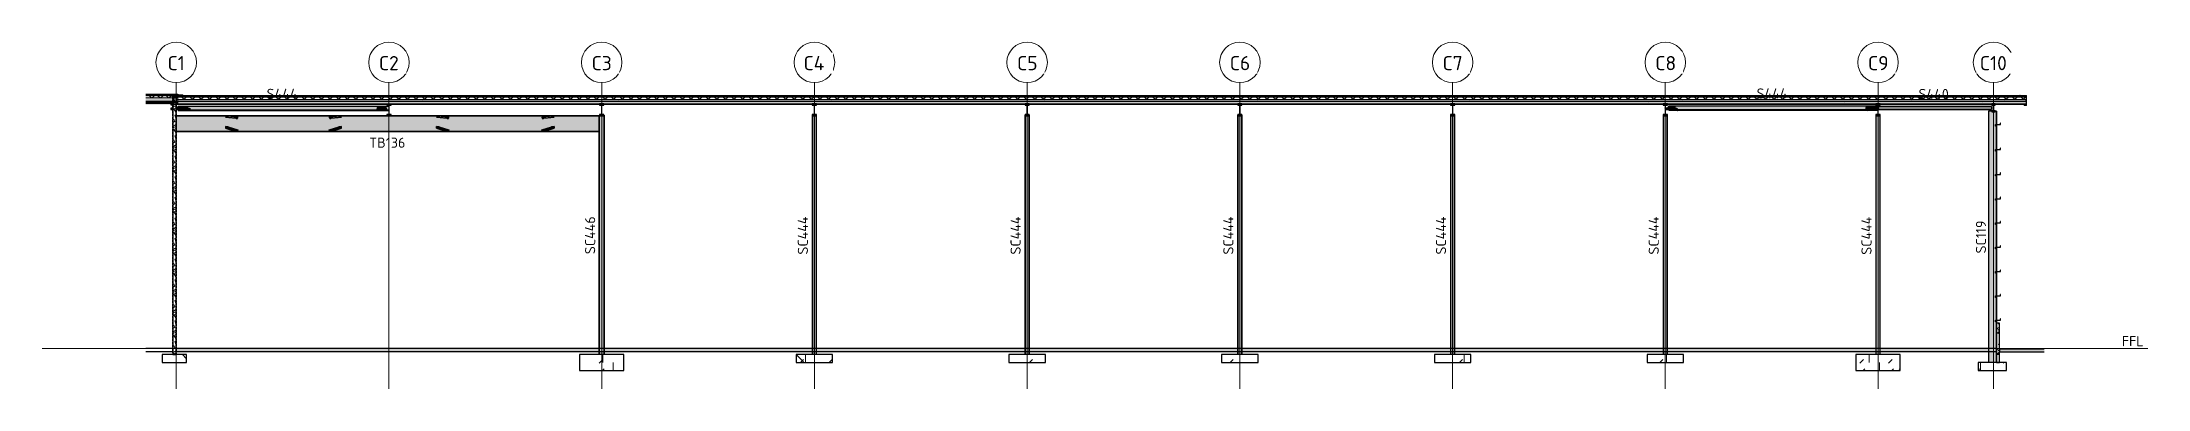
# Model space of a CAD drawing. Header units: millimetres. Extents: x 632 to 524205, y -3890 to 20851.
# Drawn here: x 20026 to 123965, y 3200 to 20320 of the extents above; entities that cross this region are included whole.
import ezdxf

# ---------------------------------------------------------------- set-up
doc = ezdxf.new("R2010")
doc.units = ezdxf.units.MM
for name, pattern in [('Dash', [7, 5, -2]), ('Hidden', [4, 3, -1]), ('Hidden Double', [7, 5, -2]), ('Hidden Half', [3, 2, -1])]:
    doc.linetypes.add(name, pattern=pattern)
for name, color, linetype, lineweight in [('A-200-M_WALL_EXT', 113, 'Continuous', 13), ('A-200-M_WALL_PAT', 111, 'Continuous', 13), ('A-200-MH_WALL', 110, 'Hidden', 13), ('A-230-H-FLOOR', 190, 'Continuous', 13), ('A-230-M_FLOOR', 192, 'Continuous', 13), ('A-230-MH_FLOOR', 190, 'Hidden Double', 13), ('A-270-M_ROOF', 132, 'Continuous', 13), ('S-160-M_FOUND', 171, 'Continuous', 13), ('S-160-MH_FOUND', 171, 'Hidden Half', 13), ('S-280-A_COLUMN', 171, 'Continuous', 18), ('S-280-A_STRUCT_FRAME', 2, 'Continuous', 18), ('S-280-M_COLUMN', 52, 'Continuous', 13), ('S-280-M_STRUCT_FRAME', 12, 'Continuous', 13), ('S-280-MH_COLUMN', 52, 'Hidden Half', 13), ('Z-030-M_GRID', 191, 'Continuous', 13), ('Z-033_T_GRIDREF', 31, 'Continuous', 13), ('Z-230-A_LEVEL', 51, 'Continuous', 13), ('Z-230_A_LEVEL', 51, 'Continuous', 18)]:
    doc.layers.add(name, color=color, linetype=linetype, lineweight=lineweight)
doc.styles.add('ISOCPEUR_1', font='isocpeur.ttf', dxfattribs={"height": 700})
doc.styles.add('ISOCPEUR_2', font='isocpeur.ttf', dxfattribs={"height": 500})
pattern_1 = [(45, (76922.1, 0), (-1414.214, 0), [750, -3000]), (45, (77922.1, 1000), (-1414.214, 0), [750, -3000]), (45, (78922.1, -300), (-1414.214, 0), [250, -2000]), (90, (78922.06, 500), (-500, 500), [500, -2000]), (315, (78922, 1000), (0, 2828.43), [500, -3000]), (0, (77922, 1000), (2000, 2000), [300, -1000]), (0, (75422, 2000), (2000, 2000), [300, -2000])]
pattern_2 = [(45, (-1615291.6, 0), (-1414.214, 0), [750, -3000]), (45, (-1614291.6, 1000), (-1414.214, 0), [750, -3000]), (45, (-1613291.6, -300), (-1414.214, 0), [250, -2000]), (90, (-1613291.56, 500), (-500, 500), [500, -2000]), (315, (-1613291.6, 1000), (0, 2828.43), [500, -3000]), (0, (-1614291.6, 1000), (2000, 2000), [300, -1000]), (0, (-1616791.6, 2000), (2000, 2000), [300, -2000])]

msp = doc.modelspace()

# ---------------------------------------------------------------- texts
at = {"layer": 'S-280-A_COLUMN', "lineweight": 13, "char_height": 500, "attachment_point": 1, "rotation": 90, "style": 'ISOCPEUR_2'}
for s, insert, width in [('SC446', (46826, 9849), 2308.86), ('SC444', (57326, 9830), 2356.96), ('SC444', (67826, 9830), 2356.96), ('SC444', (78326, 9830), 2356.96), ('SC444', (88826, 9830), 2356.96), ('SC444', (99326, 9830), 2356.96), ('SC444', (109826, 9821), 2356.96), ('SC119', (115475, 9885), 1956.12)]:
    msp.add_mtext(s, dxfattribs=dict(at, insert=insert, width=width))
at = {"layer": 'S-280-A_STRUCT_FRAME', "lineweight": 13, "char_height": 500, "attachment_point": 1, "style": 'ISOCPEUR_2'}
for s, insert, width in [('S444', (31111, 18017), 1924.05), ('S444', (104656, 18034), 1924.05), ('S440', (112648, 18009), 1875.95), ('TB136', (36168, 15605), 2132.49)]:
    msp.add_mtext(s, dxfattribs=dict(at, insert=insert, width=width))
at = {"layer": 'Z-230_A_LEVEL', "lineweight": 13, "insert": (122678, 5806), "char_height": 500, "width": 1298.73, "attachment_point": 1, "style": 'ISOCPEUR_2'}
msp.add_mtext('FFL', dxfattribs=at)

# ---------------------------------------------------------------- blocks, each defined once
blk = doc.blocks.new('Ridge Capping - Ridge Capping-1882401-S6_501-SECTION 2C')
at = {"layer": 'A-270-M_ROOF', "lineweight": 5, "transparency": 33554432}
for points in [[(-1665463, 17738), (-1665489, 17754), (-1667073, 17754), (-1667073, 17738), (-1665609, 17738)], [(-1665609, 17713), (-1665516, 17713), (-1665489, 17751), (-1667073, 17751), (-1667073, 17713)], [(-1667073, 17734), (-1665462, 17734), (-1665463, 17738), (-1667073, 17738)], [(-1665568, 17663), (-1574250, 17665), (-1574250, 17691), (-1665568, 17689)], [(-1665568, 17659), (-1574250, 17662), (-1574250, 17688), (-1665568, 17686)], [(-1665568, 17659), (-1574250, 17662), (-1574250, 17665), (-1665568, 17663)]]:
    blk.add_hatch(color=253, dxfattribs=at).paths.add_polyline_path(points)
at = {"layer": 'A-270-M_ROOF', "color": 253, "lineweight": 5}
for p, q in [((-1665804, 17754), (-1667073, 17754)), ((-1667073, 17751), (-1665814, 17751)), ((-1667073, 17738), (-1665804, 17738)), ((-1667073, 17734), (-1665814, 17734)), ((-1667073, 17717), (-1665569, 17717)), ((-1667073, 17713), (-1665569, 17713)), ((-1665814, 17751), (-1665489, 17751)), ((-1665814, 17734), (-1665486, 17734)), ((-1665490, 17754), (-1665804, 17754)), ((-1665804, 17738), (-1665489, 17738)), ((-1665568, 17689), (-1665568, 17686)), ((-1665568, 17684), (-1665568, 17689)), ((-1665568, 17684), (-1665568, 17663)), ((-1665568, 17659), (-1665568, 17684)), ((-1665568, 17684), (-1665568, 17663)), ((-1665568, 17663), (-1665568, 17684)), ((-1665567, 17717), (-1665515, 17717)), ((-1665567, 17713), (-1665516, 17713)), ((-1665523, 17689), (-1665567, 17689)), ((-1665567, 17686), (-1665489, 17686)), ((-1665489, 17689), (-1665522, 17689)), ((-1665508, 17724), (-1665516, 17713)), ((-1665516, 17713), (-1665515, 17717)), ((-1665515, 17717), (-1665510, 17724)), ((-1665510, 17725), (-1665503, 17734)), ((-1665501, 17734), (-1665508, 17725)), ((-1665503, 17734), (-1665491, 17751)), ((-1665489, 17751), (-1665501, 17734)), ((-1665491, 17751), (-1665489, 17754)), ((-1665489, 17754), (-1665463, 17738)), ((-1665486, 17749), (-1665489, 17751)), ((-1665489, 17738), (-1665463, 17738)), ((-1665486, 17689), (-1665489, 17689)), ((-1665489, 17686), (-1665486, 17686)), ((-1665462, 17734), (-1665486, 17749)), ((-1665486, 17734), (-1665462, 17734)), ((-1574572, 17691), (-1665486, 17689)), ((-1665486, 17686), (-1665350, 17686)), ((-1665463, 17738), (-1665462, 17734)), ((-1665350, 17686), (-1574582, 17688)), ((-1574582, 17688), (-1574572, 17688)), ((-1574562, 17691), (-1574572, 17691)), ((-1574572, 17688), (-1574250, 17688)), ((-1574250, 17691), (-1574562, 17691)), ((-1574250, 17691), (-1574250, 17665)), ((-1574250, 17688), (-1574250, 17691)), ((-1574250, 17662), (-1574250, 17688)), ((-1574250, 17688), (-1574250, 17662)), ((-1574250, 17665), (-1574250, 17688)), ((-1665568, 17663), (-1665568, 17659)), ((-1665568, 17663), (-1665568, 17659)), ((-1665568, 17659), (-1665568, 17663)), ((-1665567, 17663), (-1665522, 17663)), ((-1665567, 17663), (-1665489, 17663)), ((-1665567, 17659), (-1665489, 17659)), ((-1665567, 17659), (-1665489, 17659)), ((-1665522, 17663), (-1665489, 17663)), ((-1665489, 17663), (-1665486, 17663)), ((-1665489, 17663), (-1665486, 17663)), ((-1665489, 17659), (-1665486, 17659)), ((-1665489, 17659), (-1665486, 17659)), ((-1665486, 17663), (-1574572, 17665)), ((-1665486, 17663), (-1665249, 17663)), ((-1665486, 17659), (-1665350, 17659)), ((-1665486, 17659), (-1665249, 17659)), ((-1665350, 17659), (-1574582, 17662)), ((-1665249, 17663), (-1574582, 17665)), ((-1665249, 17659), (-1574582, 17662)), ((-1574582, 17665), (-1574572, 17665)), ((-1574582, 17662), (-1574250, 17662)), ((-1574582, 17662), (-1574572, 17662)), ((-1574572, 17665), (-1574250, 17665)), ((-1574572, 17665), (-1574562, 17665)), ((-1574572, 17662), (-1574250, 17662)), ((-1574562, 17665), (-1574428, 17665)), ((-1574428, 17665), (-1574250, 17665)), ((-1574250, 17665), (-1574250, 17662)), ((-1574250, 17662), (-1574250, 17665))]:
    blk.add_line(p, q, dxfattribs=at)
blk = doc.blocks.new('Roof Gutters1 - Roof Gutters-1884510-S6_501-SECTION 2C')
at = {"layer": 'A-270-M_ROOF', "lineweight": 5, "transparency": 33554432}
for points in [[(-1665887, 17694), (-1665868, 17708), (-1665268, 17708), (-1665249, 17694), (-1665247, 17697), (-1665267, 17711), (-1665869, 17711), (-1665889, 17697)], [(-1665887, 17653), (-1665868, 17666), (-1665868, 17708), (-1665887, 17694)], [(-1665268, 17667), (-1665268, 17708), (-1665868, 17708), (-1665868, 17667), (-1665609, 17667)], [(-1665249, 17653), (-1665249, 17694), (-1665268, 17708), (-1665268, 17666)], [(-1665249, 17653), (-1665248, 17655), (-1665249, 17694)]]:
    blk.add_hatch(color=253, dxfattribs=at).paths.add_polyline_path(points)
at = {"layer": 'A-270-M_ROOF', "color": 253, "lineweight": 5}
for p, q in [((-1665889, 17697), (-1665887, 17694)), ((-1665889, 17697), (-1665889, 17686)), ((-1665889, 17686), (-1665889, 17657)), ((-1665869, 17711), (-1665888, 17697)), ((-1665887, 17694), (-1665883, 17697)), ((-1665887, 17694), (-1665887, 17657)), ((-1665883, 17697), (-1665868, 17708)), ((-1665569, 17711), (-1665869, 17711)), ((-1665869, 17711), (-1665869, 17707)), ((-1665869, 17705), (-1665869, 17697)), ((-1665869, 17697), (-1665869, 17686)), ((-1665869, 17686), (-1665869, 17670)), ((-1665868, 17708), (-1665569, 17708)), ((-1665868, 17697), (-1665868, 17708)), ((-1665868, 17686), (-1665868, 17697)), ((-1665868, 17667), (-1665868, 17686)), ((-1665489, 17711), (-1665567, 17711)), ((-1665567, 17708), (-1665489, 17708)), ((-1665486, 17711), (-1665489, 17711)), ((-1665489, 17708), (-1665486, 17708)), ((-1665267, 17711), (-1665486, 17711)), ((-1665486, 17708), (-1665268, 17708)), ((-1665268, 17708), (-1665262, 17703)), ((-1665268, 17708), (-1665268, 17689)), ((-1665268, 17689), (-1665268, 17686)), ((-1665268, 17684), (-1665268, 17667)), ((-1665247, 17697), (-1665267, 17711)), ((-1665267, 17711), (-1665267, 17707)), ((-1665267, 17707), (-1665267, 17689)), ((-1665267, 17689), (-1665267, 17686)), ((-1665267, 17684), (-1665267, 17670)), ((-1665262, 17703), (-1665249, 17694)), ((-1665249, 17694), (-1665247, 17697)), ((-1665249, 17694), (-1665249, 17689)), ((-1665249, 17689), (-1665249, 17686)), ((-1665249, 17686), (-1665249, 17663)), ((-1665247, 17697), (-1665247, 17689)), ((-1665247, 17689), (-1665247, 17686)), ((-1665247, 17686), (-1665247, 17659)), ((-1665887, 17657), (-1665887, 17653)), ((-1665249, 17663), (-1665249, 17659)), ((-1665249, 17659), (-1665249, 17653)), ((-1665247, 17659), (-1665247, 17656))]:
    blk.add_line(p, q, dxfattribs=at)
blk = doc.blocks.new('Roof Gutters3 - Roof Gutters-1885272-S6_501-SECTION 2C')
at = {"layer": 'A-270-M_ROOF', "lineweight": 5, "transparency": 33554432}
for points in [[(-1665822, 17723), (-1665795, 17731), (-1665795, 17758), (-1665822, 17750)], [(-1665568, 17270), (-1665485, 17270), (-1665486, 17727), (-1665795, 17731), (-1665822, 17723), (-1665811, 17723), (-1665794, 17728), (-1665489, 17724), (-1665488, 17273), (-1665568, 17273), (-1665568, 17271)], [(-1665486, 17727), (-1665486, 17754), (-1665795, 17758), (-1665795, 17731), (-1665609, 17729)], [(-1665567, 17737), (-1665569, 17737), (-1665569, 17692), (-1665567, 17692)], [(-1665567, 17689), (-1665567, 17643), (-1665249, 17638), (-1665249, 17684)], [(-1574582, 17645), (-1574555, 17653), (-1574555, 17697), (-1574582, 17688)], [(-1574572, 17644), (-1574572, 17688), (-1574582, 17688), (-1574582, 17644)], [(-1574572, 17645), (-1574555, 17650), (-1574555, 17694), (-1574572, 17688)], [(-1574247, 17648), (-1574247, 17691), (-1574555, 17697), (-1574555, 17653)], [(-1574250, 17644), (-1574250, 17688), (-1574555, 17694), (-1574555, 17650), (-1574257, 17645)], [(-1665251, 17594), (-1665249, 17594), (-1665249, 17638), (-1665567, 17643), (-1665568, 17641), (-1665251, 17636)], [(-1665568, 17273), (-1665488, 17273), (-1665488, 17301), (-1665568, 17301)], [(-1574350, 17190), (-1574247, 17190), (-1574247, 17648), (-1574555, 17653), (-1574582, 17645), (-1574572, 17645), (-1574555, 17650), (-1574250, 17645), (-1574250, 17193), (-1574350, 17193)], [(-1574350, 17193), (-1574250, 17193), (-1574250, 17237), (-1574350, 17237)], [(-1574350, 17190), (-1574246, 17190), (-1574247, 17234), (-1574350, 17234)]]:
    blk.add_hatch(color=253, dxfattribs=at).paths.add_polyline_path(points)
at = {"layer": 'A-270-M_ROOF', "color": 253, "lineweight": 5}
for p, q in [((-1665822, 17750), (-1665819, 17751)), ((-1665811, 17750), (-1665822, 17750)), ((-1665822, 17750), (-1665822, 17734)), ((-1665822, 17734), (-1665822, 17723)), ((-1665795, 17731), (-1665822, 17723)), ((-1665822, 17723), (-1665811, 17723)), ((-1665819, 17751), (-1665809, 17754)), ((-1665808, 17751), (-1665811, 17750)), ((-1665811, 17750), (-1665811, 17734)), ((-1665811, 17734), (-1665811, 17726)), ((-1665811, 17723), (-1665794, 17728)), ((-1665811, 17726), (-1665811, 17723)), ((-1665809, 17754), (-1665795, 17758)), ((-1665798, 17754), (-1665808, 17751)), ((-1665795, 17755), (-1665798, 17754)), ((-1665795, 17758), (-1665486, 17754)), ((-1665795, 17758), (-1665795, 17731)), ((-1665486, 17727), (-1665795, 17731)), ((-1665704, 17754), (-1665794, 17755)), ((-1665794, 17754), (-1665794, 17738)), ((-1665794, 17738), (-1665794, 17731)), ((-1665794, 17731), (-1665794, 17728)), ((-1665794, 17728), (-1665489, 17724)), ((-1665489, 17751), (-1665704, 17754)), ((-1665569, 17734), (-1665569, 17737)), ((-1665569, 17737), (-1665567, 17737)), ((-1665569, 17734), (-1665569, 17737)), ((-1665569, 17728), (-1665569, 17734)), ((-1665569, 17728), (-1665569, 17734)), ((-1665569, 17711), (-1665569, 17724)), ((-1665569, 17692), (-1665569, 17724)), ((-1665569, 17688), (-1665569, 17711)), ((-1665567, 17692), (-1665569, 17692)), ((-1665569, 17692), (-1665569, 17641)), ((-1665569, 17684), (-1665569, 17688)), ((-1665569, 17641), (-1665569, 17684)), ((-1665567, 17737), (-1665567, 17734)), ((-1665567, 17734), (-1665567, 17737)), ((-1665567, 17734), (-1665567, 17728)), ((-1665567, 17728), (-1665567, 17734)), ((-1665567, 17724), (-1665567, 17711)), ((-1665567, 17692), (-1665567, 17724)), ((-1665567, 17711), (-1665567, 17692)), ((-1665567, 17643), (-1665567, 17692)), ((-1665567, 17689), (-1665522, 17689)), ((-1665567, 17689), (-1665567, 17684)), ((-1665489, 17686), (-1665567, 17688)), ((-1665567, 17684), (-1665567, 17643)), ((-1665522, 17689), (-1665489, 17688)), ((-1665489, 17734), (-1665489, 17751)), ((-1665489, 17751), (-1665489, 17734)), ((-1665489, 17687), (-1665489, 17734)), ((-1665489, 17734), (-1665489, 17724)), ((-1665489, 17724), (-1665488, 17273)), ((-1665489, 17688), (-1665486, 17688)), ((-1665489, 17684), (-1665489, 17687)), ((-1665486, 17686), (-1665489, 17686)), ((-1665489, 17659), (-1665489, 17684)), ((-1665486, 17752), (-1665486, 17734)), ((-1665486, 17752), (-1665486, 17738)), ((-1665486, 17738), (-1665486, 17727)), ((-1665486, 17734), (-1665486, 17687)), ((-1665485, 17270), (-1665486, 17727)), ((-1665486, 17688), (-1665350, 17686)), ((-1665486, 17687), (-1665486, 17684)), ((-1665454, 17686), (-1665486, 17686)), ((-1665486, 17684), (-1665486, 17659)), ((-1665251, 17682), (-1665453, 17686)), ((-1665350, 17686), (-1665249, 17684)), ((-1665251, 17659), (-1665251, 17682)), ((-1665251, 17659), (-1665251, 17682)), ((-1665249, 17684), (-1665249, 17659)), ((-1665249, 17659), (-1665249, 17684)), ((-1574572, 17691), (-1574582, 17688)), ((-1574582, 17662), (-1574582, 17688)), ((-1574582, 17688), (-1574582, 17662)), ((-1574582, 17688), (-1574572, 17688)), ((-1574555, 17697), (-1574572, 17691)), ((-1574572, 17688), (-1574562, 17691)), ((-1574572, 17662), (-1574572, 17688)), ((-1574572, 17688), (-1574572, 17662)), ((-1574562, 17691), (-1574555, 17693)), ((-1574555, 17693), (-1574555, 17697)), ((-1574247, 17691), (-1574555, 17697)), ((-1574555, 17697), (-1574555, 17653)), ((-1574555, 17691), (-1574555, 17694)), ((-1574555, 17694), (-1574555, 17653)), ((-1574555, 17694), (-1574427, 17691)), ((-1574555, 17688), (-1574555, 17691)), ((-1574555, 17688), (-1574555, 17691)), ((-1574555, 17662), (-1574555, 17688)), ((-1574555, 17662), (-1574555, 17688)), ((-1574427, 17691), (-1574250, 17688)), ((-1574250, 17648), (-1574250, 17688)), ((-1574250, 17688), (-1574250, 17645)), ((-1574247, 17648), (-1574247, 17691)), ((-1574247, 17691), (-1574247, 17648)), ((-1665588, 17301), (-1665568, 17301)), ((-1665588, 17298), (-1665588, 17301)), ((-1665588, 17273), (-1665588, 17301)), ((-1665568, 17298), (-1665588, 17298)), ((-1665588, 17298), (-1665588, 17270)), ((-1665588, 17273), (-1665588, 17270)), ((-1665488, 17273), (-1665588, 17273)), ((-1665588, 17270), (-1665485, 17270)), ((-1665569, 17641), (-1665251, 17636)), ((-1665568, 17301), (-1665488, 17301)), ((-1665488, 17298), (-1665568, 17298)), ((-1665249, 17638), (-1665567, 17643)), ((-1665489, 17644), (-1665489, 17659)), ((-1665489, 17599), (-1665489, 17639)), ((-1665488, 17301), (-1665489, 17599)), ((-1665488, 17301), (-1665488, 17273)), ((-1665485, 17298), (-1665488, 17298)), ((-1665486, 17659), (-1665486, 17644)), ((-1665486, 17639), (-1665486, 17599)), ((-1665486, 17599), (-1665485, 17298)), ((-1665485, 17298), (-1665485, 17270)), ((-1665251, 17646), (-1665251, 17659)), ((-1665251, 17639), (-1665251, 17659)), ((-1665251, 17641), (-1665251, 17646)), ((-1665249, 17641), (-1665251, 17641)), ((-1665251, 17636), (-1665251, 17594)), ((-1665251, 17599), (-1665251, 17636)), ((-1665251, 17594), (-1665251, 17599)), ((-1665251, 17594), (-1665249, 17594)), ((-1665249, 17659), (-1665249, 17646)), ((-1665249, 17639), (-1665249, 17657)), ((-1665249, 17646), (-1665249, 17641)), ((-1665249, 17594), (-1665249, 17638)), ((-1665249, 17599), (-1665249, 17638)), ((-1665249, 17594), (-1665249, 17599)), ((-1574582, 17648), (-1574582, 17662)), ((-1574582, 17661), (-1574582, 17645)), ((-1574555, 17653), (-1574582, 17645)), ((-1574582, 17645), (-1574582, 17648)), ((-1574582, 17645), (-1574572, 17645)), ((-1574572, 17648), (-1574572, 17662)), ((-1574572, 17661), (-1574572, 17645)), ((-1574572, 17645), (-1574555, 17650)), ((-1574572, 17645), (-1574572, 17648)), ((-1574555, 17653), (-1574555, 17662)), ((-1574555, 17653), (-1574555, 17662)), ((-1574247, 17648), (-1574555, 17653)), ((-1574555, 17650), (-1574555, 17653)), ((-1574555, 17653), (-1574555, 17650)), ((-1574555, 17650), (-1574250, 17645)), ((-1574350, 17237), (-1574350, 17233)), ((-1574350, 17234), (-1574350, 17237)), ((-1574253, 17237), (-1574350, 17237)), ((-1574350, 17234), (-1574253, 17234)), ((-1574350, 17190), (-1574350, 17233)), ((-1574350, 17233), (-1574350, 17193)), ((-1574350, 17193), (-1574350, 17233)), ((-1574350, 17233), (-1574350, 17190)), ((-1574350, 17193), (-1574350, 17190)), ((-1574250, 17193), (-1574350, 17193)), ((-1574350, 17190), (-1574247, 17190)), ((-1574250, 17237), (-1574253, 17237)), ((-1574253, 17234), (-1574250, 17234)), ((-1574250, 17645), (-1574250, 17648)), ((-1574250, 17645), (-1574250, 17193)), ((-1574250, 17234), (-1574250, 17237)), ((-1574250, 17237), (-1574250, 17193)), ((-1574250, 17193), (-1574250, 17232)), ((-1574249, 17234), (-1574247, 17234)), ((-1574247, 17190), (-1574247, 17648)), ((-1574247, 17190), (-1574247, 17234)), ((-1574247, 17234), (-1574247, 17190))]:
    blk.add_line(p, q, dxfattribs=at)
blk = doc.blocks.new('25021-APA-ZZ-ZZ-M3-AR-000001_V3_rvt-1-S6_501-SECTION 2C')
at = {"layer": 'A-270-M_ROOF', "lineweight": 5, "transparency": 33554432}
for color, points in [(9, [(-1665489, 17724), (-1665489, 17751), (-1667073, 17751), (-1667073, 17731), (-1665609, 17725)]), (10, [(-1665489, 17684), (-1665489, 17711), (-1667073, 17711), (-1667073, 17691), (-1665609, 17685)]), (9, [(-1665678, 17657), (-1665678, 17697), (-1667073, 17697), (-1667073, 17657)]), (9, [(-1665568, 17639), (-1574250, 17645), (-1574250, 17688), (-1665568, 17686), (-1665568, 17644)]), (254, [(-1667073, 17285), (-1665743, 17285), (-1665743, 17644), (-1665678, 17644), (-1665678, 17657), (-1667073, 17657), (-1667073, 17608)]), (9, [(-1667073, 17602), (-1665743, 17612), (-1665743, 17644), (-1665678, 17644), (-1665678, 17657), (-1667073, 17657), (-1667073, 17608)]), (254, [(-1667073, 17230), (-1665832, 17240), (-1665832, 17267), (-1665743, 17267), (-1665743, 17285), (-1667073, 17285), (-1667073, 17242)]), (10, [(-1665568, 17599), (-1574253, 17605), (-1574253, 17648), (-1665568, 17644), (-1665568, 17608)]), (9, [(-1665568, 17604), (-1574250, 17604), (-1574250, 17648), (-1665568, 17644), (-1665568, 17608)]), (254, [(-1665568, 17228), (-1655173, 17228), (-1655173, 17264), (-1654964, 17264), (-1654964, 17228), (-1644673, 17229), (-1644673, 17267), (-1644464, 17267), (-1644464, 17229), (-1634173, 17230), (-1634173, 17267), (-1633964, 17267), (-1633964, 17230), (-1623673, 17230), (-1623673, 17267), (-1623464, 17267), (-1623464, 17230), (-1613173, 17231), (-1613173, 17267), (-1612964, 17267), (-1612964, 17231), (-1602673, 17232), (-1602673, 17267), (-1602464, 17267), (-1602464, 17232), (-1592173, 17232), (-1592173, 17267), (-1591964, 17267), (-1591964, 17232), (-1581673, 17233), (-1581673, 17267), (-1581464, 17267), (-1581464, 17233), (-1575954, 17233), (-1575954, 17267), (-1575783, 17267), (-1575783, 17233), (-1574253, 17233), (-1574253, 17484), (-1665568, 17479)]), (254, [(-1664876, 17233), (-1655173, 17233), (-1655173, 17264), (-1654964, 17264), (-1654964, 17233), (-1644673, 17233), (-1644673, 17267), (-1644464, 17267), (-1644464, 17233), (-1634173, 17233), (-1634173, 17267), (-1633964, 17267), (-1633964, 17233), (-1623673, 17233), (-1623673, 17267), (-1623464, 17267), (-1623464, 17233), (-1613173, 17233), (-1613173, 17267), (-1612964, 17267), (-1612964, 17233), (-1602673, 17233), (-1602673, 17267), (-1602464, 17267), (-1602464, 17233), (-1592173, 17233), (-1592173, 17267), (-1591964, 17267), (-1591964, 17233), (-1581673, 17233), (-1581673, 17267), (-1581464, 17267), (-1581464, 17233), (-1575954, 17234), (-1575954, 17267), (-1575783, 17267), (-1575783, 17233), (-1574253, 17233), (-1574253, 17277), (-1665568, 17274), (-1665568, 17233)])]:
    blk.add_hatch(color=color, dxfattribs=at).paths.add_polyline_path(points)
at = {"layer": 'A-270-M_ROOF', "transparency": 33554432}
for points in [[(-1665489, 17684), (-1665489, 17724), (-1667073, 17731), (-1667073, 17691), (-1665609, 17685)], [(-1665568, 17599), (-1574250, 17605), (-1574250, 17645), (-1665568, 17639), (-1665568, 17608)]]:
    blk.add_hatch(color=9, dxfattribs=at).paths.add_polyline_path(points)
at = {"layer": 'A-270-M_ROOF', "lineweight": 5}
h = blk.add_hatch(dxfattribs=at)
h.set_pattern_fill('FP_6', angle=45, style=0, pattern_type=2)
h.set_pattern_definition([(44.73866, (-1615291.56, 1e-06), (-211.1622, 213.0974), []), (134.739, (-1615291.56, 1e-06), (-213.0962, -211.1635), [])])
h.paths.add_polyline_path([(-1665489, 17564), (-1665489, 17684), (-1667073, 17691), (-1667073, 17571), (-1665743, 17565), (-1665743, 17644), (-1665568, 17644), (-1665568, 17564)])
at = {"layer": 'A-270-M_ROOF', "lineweight": 5, "transparency": 33554432}
h = blk.add_hatch(color=254, dxfattribs=at)
h.paths.add_polyline_path([(-1665489, 17314), (-1665489, 17564), (-1665568, 17564), (-1665568, 17314)])
h.paths.add_polyline_path([(-1665743, 17315), (-1665743, 17565), (-1667073, 17571), (-1667073, 17321)])
at = {"layer": 'A-270-M_ROOF', "lineweight": 5}
h = blk.add_hatch(dxfattribs=at)
h.set_pattern_fill('FP_5', angle=45, style=0, pattern_type=2)
h.set_pattern_definition([(45.0035, (-1615291.56, 7e-07), (-212.1449, 212.1192), []), (135.003, (-1615291.56, 7e-07), (-212.121, -212.1431), [])])
h.paths.add_polyline_path([(-1665568, 17479), (-1574253, 17484), (-1574253, 17605), (-1665568, 17599), (-1665568, 17541)])
at = {"layer": 'A-270-M_ROOF', "color": 253, "lineweight": 5}
for p, q in [((-1665814, 17751), (-1667073, 17751)), ((-1665489, 17724), (-1667073, 17731)), ((-1665569, 17711), (-1667073, 17711)), ((-1667073, 17711), (-1665569, 17711)), ((-1667073, 17697), (-1665678, 17697)), ((-1665489, 17684), (-1667073, 17691)), ((-1667073, 17691), (-1665489, 17684)), ((-1665489, 17751), (-1665814, 17751)), ((-1665678, 17697), (-1665678, 17685)), ((-1665678, 17685), (-1665678, 17697)), ((-1665678, 17685), (-1665678, 17657)), ((-1665678, 17652), (-1665678, 17685)), ((-1665568, 17659), (-1665568, 17684)), ((-1665568, 17684), (-1665568, 17659)), ((-1665489, 17711), (-1665567, 17711)), ((-1665567, 17711), (-1665489, 17711)), ((-1665567, 17686), (-1665489, 17686)), ((-1665489, 17751), (-1665489, 17734)), ((-1665489, 17734), (-1665489, 17751)), ((-1665489, 17734), (-1665489, 17724)), ((-1665489, 17724), (-1665489, 17734)), ((-1665489, 17684), (-1665489, 17724)), ((-1665489, 17711), (-1665489, 17724)), ((-1665489, 17711), (-1665489, 17684)), ((-1665489, 17687), (-1665489, 17711)), ((-1665489, 17684), (-1665489, 17711)), ((-1665489, 17684), (-1665489, 17687)), ((-1665489, 17686), (-1665486, 17686)), ((-1665489, 17314), (-1665489, 17684)), ((-1665489, 17659), (-1665489, 17684)), ((-1665486, 17686), (-1665350, 17686)), ((-1665350, 17686), (-1574582, 17688)), ((-1574582, 17688), (-1574572, 17688)), ((-1574572, 17688), (-1574250, 17688)), ((-1574250, 17688), (-1574250, 17648)), ((-1574250, 17645), (-1574250, 17688)), ((-1667073, 17571), (-1665489, 17564)), ((-1667073, 17340), (-1665568, 17340)), ((-1667073, 17321), (-1665489, 17314)), ((-1665678, 17285), (-1667073, 17285)), ((-1665678, 17657), (-1665678, 17314)), ((-1665678, 17314), (-1665678, 17285)), ((-1665678, 17285), (-1665678, 17241)), ((-1665568, 17646), (-1665568, 17659)), ((-1665568, 17659), (-1665568, 17642)), ((-1665568, 17642), (-1665568, 17646)), ((-1665568, 17646), (-1665568, 17642)), ((-1665568, 17646), (-1665568, 17642)), ((-1665568, 17642), (-1665568, 17646)), ((-1574250, 17645), (-1665568, 17639)), ((-1665568, 17604), (-1665568, 17639)), ((-1665568, 17639), (-1665568, 17599)), ((-1665568, 17639), (-1665568, 17599)), ((-1665568, 17639), (-1665568, 17604)), ((-1665568, 17599), (-1665568, 17639)), ((-1574253, 17605), (-1665568, 17599)), ((-1665568, 17599), (-1574250, 17605)), ((-1665568, 17599), (-1665568, 17228)), ((-1665568, 17479), (-1574253, 17484)), ((-1665568, 17340), (-1665489, 17340)), ((-1665488, 17274), (-1665568, 17274)), ((-1665568, 17273), (-1665568, 17271)), ((-1665568, 17271), (-1665568, 17273)), ((-1665568, 17270), (-1665568, 17233)), ((-1665568, 17228), (-1665568, 17270)), ((-1665568, 17228), (-1574253, 17233)), ((-1665567, 17646), (-1665489, 17646)), ((-1665489, 17646), (-1665567, 17646)), ((-1665489, 17644), (-1665489, 17659)), ((-1665489, 17646), (-1665487, 17646)), ((-1665487, 17646), (-1665489, 17646)), ((-1665489, 17599), (-1665489, 17639)), ((-1665489, 17340), (-1665489, 17599)), ((-1665489, 17314), (-1665489, 17340)), ((-1665485, 17274), (-1665488, 17274)), ((-1665486, 17646), (-1665249, 17646)), ((-1665249, 17646), (-1665486, 17646)), ((-1655360, 17274), (-1665485, 17274)), ((-1665249, 17646), (-1658288, 17646)), ((-1658288, 17646), (-1665249, 17646)), ((-1658288, 17646), (-1574582, 17648)), ((-1574582, 17648), (-1658288, 17646)), ((-1574253, 17277), (-1655360, 17274)), ((-1574582, 17648), (-1574561, 17648)), ((-1574561, 17648), (-1574582, 17648)), ((-1574561, 17648), (-1574449, 17648)), ((-1574449, 17648), (-1574561, 17648)), ((-1574449, 17648), (-1574253, 17648)), ((-1574250, 17648), (-1574449, 17648)), ((-1574253, 17648), (-1574253, 17645)), ((-1574253, 17645), (-1574253, 17648)), ((-1574253, 17645), (-1574253, 17605)), ((-1574253, 17605), (-1574253, 17645)), ((-1574253, 17233), (-1574253, 17605)), ((-1574253, 17237), (-1574253, 17277)), ((-1574253, 17277), (-1574253, 17233)), ((-1574253, 17234), (-1574253, 17237)), ((-1574250, 17605), (-1574250, 17648)), ((-1574250, 17648), (-1574250, 17645)), ((-1574250, 17648), (-1574250, 17645)), ((-1574250, 17605), (-1574250, 17645)), ((-1574250, 17645), (-1574250, 17605))]:
    blk.add_line(p, q, dxfattribs=at)
for name in ['Ridge Capping - Ridge Capping-1882401-S6_501-SECTION 2C', 'Roof Gutters1 - Roof Gutters-1884510-S6_501-SECTION 2C', 'Roof Gutters3 - Roof Gutters-1885272-S6_501-SECTION 2C']:
    blk.add_blockref(name, (0, 0), dxfattribs=at)
blk = doc.blocks.new('NRP_Framing-Steel-SHS - S440 - 150x150x5_0SHS-3964583-S6_501-SECTION 2C')
at = {"layer": 'S-280-M_STRUCT_FRAME', "linetype": 'Dash', "lineweight": 25}
for p, q in [((-1575967, 17137), (-1581543, 17137)), ((-1575967, 16997), (-1581543, 16997))]:
    blk.add_line(p, q, dxfattribs=at)
blk = doc.blocks.new('NRP_Framing-Steel-EA - RB725 - 75x75x8EA-3965456-S6_501-SECTION 2C')
at = {"layer": 'S-280-M_STRUCT_FRAME', "linetype": 'Dash', "lineweight": 25}
for points in [[(-1655652, 17022), (-1655543, 17022), (-1655542, 17031), (-1655639, 17031), (-1655633, 17098), (-1655645, 17098)], [(-1655639, 17031), (-1655228, 17064), (-1655228, 17131), (-1655633, 17098), (-1655636, 17064)], [(-1655542, 17031), (-1655182, 17060), (-1655228, 17064), (-1655633, 17031)], [(-1655543, 17022), (-1655182, 17052), (-1655182, 17060), (-1655542, 17031)]]:
    blk.add_hatch(color=256, dxfattribs=at).paths.add_polyline_path(points)
at = {"layer": 'S-280-M_STRUCT_FRAME', "lineweight": 25}
for p, q in [((-1655645, 17098), (-1655652, 17022)), ((-1655652, 17022), (-1655543, 17022)), ((-1655234, 17132), (-1655645, 17098)), ((-1655633, 17098), (-1655645, 17098)), ((-1655639, 17031), (-1655633, 17098)), ((-1655228, 17064), (-1655639, 17031)), ((-1655542, 17031), (-1655639, 17031)), ((-1655228, 17131), (-1655633, 17098)), ((-1655182, 17052), (-1655543, 17022)), ((-1655543, 17022), (-1655542, 17031)), ((-1655182, 17060), (-1655542, 17031)), ((-1655234, 17132), (-1655228, 17131)), ((-1655228, 17131), (-1655228, 17064)), ((-1655228, 17064), (-1655182, 17060)), ((-1655182, 17060), (-1655182, 17052))]:
    blk.add_line(p, q, dxfattribs=at)
blk = doc.blocks.new('NRP_Framing-Steel-Purlin C - P946 - EC250-24-4133310-S6_501-SECTION 2C')
at = {"layer": 'S-280-M_STRUCT_FRAME', "color": 1, "lineweight": 25}
blk.add_line((-1574273, 17409), (-1574273, 17399), dxfattribs=at)
blk.add_line((-1574273, 17409), (-1574273, 17399), dxfattribs=at)
blk = doc.blocks.new('NRP_Framing-Steel-Purlin C - P946 - EC250-24-4133228-S6_501-SECTION 2C')
at = {"layer": 'S-280-M_STRUCT_FRAME', "color": 1, "lineweight": 25}
blk.add_line((-1574273, 17477), (-1574273, 17399), dxfattribs=at)
blk.add_line((-1574273, 17477), (-1574273, 17399), dxfattribs=at)
blk = doc.blocks.new('NRP_Framing-Steel-Purlin Z - P916 - EZ250-24-4045172-S6_501-SECTION 2C')
at = {"layer": 'S-280-M_STRUCT_FRAME', "color": 1, "lineweight": 25}
blk.add_line((-1667073, 17411), (-1665743, 17414), dxfattribs=at)
blk = doc.blocks.new('NRP_Framing-Steel-Purlin Z - P916 - EZ250-24-4046591-S6_501-SECTION 2C')
at = {"layer": 'S-280-M_STRUCT_FRAME', "color": 1, "lineweight": 25}
for p, q in [((-1583143, 17388), (-1583243, 17380)), ((-1576318, 17388), (-1583143, 17388)), ((-1575318, 17397), (-1575418, 17388))]:
    blk.add_line(p, q, dxfattribs=at)
blk = doc.blocks.new('NRP_Framing-Steel-Purlin Z - P916 - EZ250-24-4046601-S6_501-SECTION 2C')
at = {"layer": 'S-280-M_STRUCT_FRAME', "color": 1, "lineweight": 25}
for p, q in [((-1592818, 17389), (-1592918, 17380)), ((-1583144, 17388), (-1592818, 17389)), ((-1579893, 17397), (-1579993, 17388))]:
    blk.add_line(p, q, dxfattribs=at)
blk = doc.blocks.new('NRP_Framing-Steel-Purlin Z - P914 - EZ250-15-4047701-S6_501-SECTION 2C')
at = {"layer": 'S-280-M_STRUCT_FRAME', "color": 150, "lineweight": 25}
for p, q in [((-1603318, 17390), (-1603418, 17381)), ((-1592819, 17389), (-1603318, 17390)), ((-1591218, 17398), (-1591318, 17389))]:
    blk.add_line(p, q, dxfattribs=at)
blk = doc.blocks.new('NRP_Framing-Steel-Purlin Z - P914 - EZ250-15-V6-S6_501-SECTION 2C')
at = {"layer": 'S-280-M_STRUCT_FRAME', "color": 150, "lineweight": 25}
for p, q in [((-1645318, 17392), (-1645418, 17383)), ((-1634819, 17391), (-1645318, 17392)), ((-1633218, 17400), (-1633318, 17391))]:
    blk.add_line(p, q, dxfattribs=at)
blk = doc.blocks.new('NRP_Framing-Steel-Purlin Z - P915 - EZ250-19-4046630-S6_501-SECTION 2C')
at = {"layer": 'S-280-M_STRUCT_FRAME', "color": 92, "lineweight": 25}
for p, q in [((-1656643, 17393), (-1656743, 17384)), ((-1645319, 17392), (-1656643, 17393)), ((-1643718, 17401), (-1643818, 17392))]:
    blk.add_line(p, q, dxfattribs=at)
blk = doc.blocks.new('NRP_Framing-Steel-Purlin Z - P916 - EZ250-24-4133099-S6_501-SECTION 2C')
at = {"layer": 'S-280-M_STRUCT_FRAME', "color": 1, "lineweight": 25}
for p, q in [((-1576318, 17388), (-1576418, 17379)), ((-1574249, 17388), (-1576318, 17388))]:
    blk.add_line(p, q, dxfattribs=at)
blk = doc.blocks.new('NRP_Framing-Steel-Purlin Z - P916 - EZ250-24-4133002-S6_501-SECTION 2C')
at = {"layer": 'S-280-M_STRUCT_FRAME', "color": 1, "lineweight": 25}
blk.add_line((-1576319, 17388), (-1576418, 17379), dxfattribs=at)
blk = doc.blocks.new('NRP_Framing-Steel-Purlin Z - P916 - EZ250-24-4052267-S6_501-SECTION 2C')
at = {"layer": 'S-280-M_STRUCT_FRAME', "color": 1, "lineweight": 25}
blk.add_line((-1665743, 17389), (-1667073, 17389), dxfattribs=at)
blk = doc.blocks.new('NRP_Framing-Steel-Purlin Z - G914 - EZ250-15-4096985-S6_501-SECTION 2C')
at = {"layer": 'S-280-M_STRUCT_FRAME', "color": 150, "lineweight": 25}
for p, q in [((-1575769, 15017), (-1575519, 15017)), ((-1575769, 14941), (-1575769, 15017)), ((-1575769, 15017), (-1575519, 15017)), ((-1575769, 14941), (-1575769, 15017)), ((-1575750, 14941), (-1575769, 14941)), ((-1575750, 14941), (-1575769, 14941)), ((-1575519, 15088), (-1575539, 15088)), ((-1575519, 15088), (-1575539, 15088)), ((-1575519, 15017), (-1575519, 15088)), ((-1575519, 15017), (-1575519, 15088))]:
    blk.add_line(p, q, dxfattribs=at)
blk = doc.blocks.new('NRP_Framing-Steel-Purlin Z - G914 - EZ250-15-4096986-S6_501-SECTION 2C')
at = {"layer": 'S-280-M_STRUCT_FRAME', "color": 150, "lineweight": 25}
for p, q in [((-1575769, 16245), (-1575519, 16245)), ((-1575769, 16169), (-1575769, 16245)), ((-1575769, 16245), (-1575519, 16245)), ((-1575769, 16169), (-1575769, 16245)), ((-1575750, 16169), (-1575769, 16169)), ((-1575750, 16169), (-1575769, 16169)), ((-1575519, 16316), (-1575539, 16316)), ((-1575519, 16316), (-1575539, 16316)), ((-1575519, 16245), (-1575519, 16316)), ((-1575519, 16245), (-1575519, 16316))]:
    blk.add_line(p, q, dxfattribs=at)
blk = doc.blocks.new('NRP_Column-Steel-SHS - SC446 - 250x250x6_0SHS-4252457-S6_501-SECTION 2C')
at = {"layer": 'S-280-MH_COLUMN', "lineweight": 25}
for p, q in [((-1644687, 5200), (-1644687, 16721)), ((-1644449, 16721), (-1644449, 5200)), ((-1644687, 5050), (-1644687, 5200)), ((-1644449, 5200), (-1644449, 5050)), ((-1644687, 4900), (-1644687, 5050)), ((-1644449, 5050), (-1644449, 4900))]:
    blk.add_line(p, q, dxfattribs=at)
blk = doc.blocks.new('NRP_Column-Steel-SHS - SC444 - 200x200x6_0SHS-3967238-S6_501-SECTION 2C')
at = {"layer": 'S-280-MH_COLUMN', "lineweight": 25}
for p, q in [((-1634162, 16688), (-1634162, 16723)), ((-1634162, 5200), (-1634162, 16688)), ((-1633974, 16723), (-1633974, 16688)), ((-1633974, 16688), (-1633974, 5200)), ((-1634162, 5050), (-1634162, 5200)), ((-1633974, 5200), (-1633974, 5050)), ((-1634162, 4900), (-1634162, 5050)), ((-1633974, 5050), (-1633974, 4900))]:
    blk.add_line(p, q, dxfattribs=at)
blk = doc.blocks.new('NRP_Column-Steel-SHS - SC444 - 200x200x6_0SHS-V9-S6_501-SECTION 2C')
at = {"layer": 'S-280-MH_COLUMN', "lineweight": 25}
for p, q in [((-1623662, 16688), (-1623662, 16723)), ((-1623662, 5200), (-1623662, 16688)), ((-1623474, 16723), (-1623474, 16688)), ((-1623474, 16688), (-1623474, 5200)), ((-1623662, 5050), (-1623662, 5200)), ((-1623474, 5200), (-1623474, 5050)), ((-1623662, 4900), (-1623662, 5050)), ((-1623474, 5050), (-1623474, 4900))]:
    blk.add_line(p, q, dxfattribs=at)
blk = doc.blocks.new('NRP_Column-Steel-SHS - SC444 - 200x200x6_0SHS-V10-S6_501-SECTION 2C')
at = {"layer": 'S-280-MH_COLUMN', "lineweight": 25}
for p, q in [((-1602662, 16688), (-1602662, 16723)), ((-1602662, 5200), (-1602662, 16688)), ((-1602474, 16723), (-1602474, 16688)), ((-1602474, 16688), (-1602474, 5200)), ((-1602662, 5050), (-1602662, 5200)), ((-1602474, 5200), (-1602474, 5050)), ((-1602662, 4900), (-1602662, 5050)), ((-1602474, 5050), (-1602474, 4900))]:
    blk.add_line(p, q, dxfattribs=at)
blk = doc.blocks.new('NRP_Column-Steel-SHS - SC444 - 200x200x6_0SHS-3926509-S6_501-SECTION 2C')
at = {"layer": 'S-280-MH_COLUMN', "lineweight": 25}
for p, q in [((-1581662, 16688), (-1581662, 16706)), ((-1581662, 5200), (-1581662, 16688)), ((-1581474, 16706), (-1581474, 16688)), ((-1581474, 16688), (-1581474, 5200)), ((-1581662, 5050), (-1581662, 5200)), ((-1581474, 5200), (-1581474, 5050)), ((-1581662, 4900), (-1581662, 5050)), ((-1581474, 5050), (-1581474, 4900))]:
    blk.add_line(p, q, dxfattribs=at)
blk = doc.blocks.new('NRP_Foundation-Pad Footing Fibre _v2_ - PF3 - 2200 x 2200 x 800d-3893009-S6_501-SECTION 2C')
at = {"layer": 'S-160-M_FOUND'}
h = blk.add_hatch(dxfattribs=at)
h.set_pattern_fill('FP_8', color=256, style=0, pattern_type=2)
h.set_pattern_definition(pattern_2)
h.paths.add_polyline_path([(-1643468, 4100), (-1643468, 4900), (-1645668, 4900), (-1645668, 4100), (-1643647, 4100)])
at = {"layer": 'S-160-M_FOUND', "lineweight": 25}
for p, q in [((-1643468, 4900), (-1645668, 4900)), ((-1645668, 4900), (-1645668, 4100)), ((-1643468, 4100), (-1643468, 4900)), ((-1645668, 4100), (-1643468, 4100))]:
    blk.add_line(p, q, dxfattribs=at)
blk = doc.blocks.new('NRP_Foundation-Pad Footing Fibre _v2_ - PF4 -1800 x 1800 x 400d-3893011-S6_501-SECTION 2C')
at = {"layer": 'S-160-M_FOUND'}
h = blk.add_hatch(dxfattribs=at)
h.set_pattern_fill('FP_8', color=256, style=0, pattern_type=2)
h.set_pattern_definition(pattern_2)
h.paths.add_polyline_path([(-1634968, 4500), (-1633168, 4500), (-1633168, 4900), (-1634968, 4900)])
at = {"layer": 'S-160-M_FOUND', "lineweight": 25}
for p, q in [((-1633168, 4900), (-1634968, 4900)), ((-1634968, 4900), (-1634968, 4500)), ((-1634968, 4500), (-1633168, 4500)), ((-1633168, 4500), (-1633168, 4900))]:
    blk.add_line(p, q, dxfattribs=at)
blk = doc.blocks.new('NRP_Foundation-Pad Footing Fibre _v2_ - PF4 -1800 x 1800 x 400d-V1-S6_501-SECTION 2C')
at = {"layer": 'S-160-M_FOUND'}
h = blk.add_hatch(dxfattribs=at)
h.set_pattern_fill('FP_8', color=256, style=0, pattern_type=2)
h.set_pattern_definition(pattern_2)
h.paths.add_polyline_path([(-1624468, 4500), (-1622668, 4500), (-1622668, 4900), (-1624468, 4900)])
at = {"layer": 'S-160-M_FOUND', "lineweight": 25}
for p, q in [((-1622668, 4900), (-1624468, 4900)), ((-1624468, 4900), (-1624468, 4500)), ((-1624468, 4500), (-1622668, 4500)), ((-1622668, 4500), (-1622668, 4900))]:
    blk.add_line(p, q, dxfattribs=at)
blk = doc.blocks.new('NRP_Foundation-Pad Footing Fibre _v2_ - PF4 -1800 x 1800 x 400d-V2-S6_501-SECTION 2C')
at = {"layer": 'S-160-M_FOUND'}
h = blk.add_hatch(dxfattribs=at)
h.set_pattern_fill('FP_8', color=256, style=0, pattern_type=2)
h.set_pattern_definition(pattern_2)
h.paths.add_polyline_path([(-1613968, 4500), (-1612168, 4500), (-1612168, 4900), (-1613968, 4900)])
at = {"layer": 'S-160-M_FOUND', "lineweight": 25}
for p, q in [((-1612168, 4900), (-1613968, 4900)), ((-1613968, 4900), (-1613968, 4500)), ((-1613968, 4500), (-1612168, 4500)), ((-1612168, 4500), (-1612168, 4900))]:
    blk.add_line(p, q, dxfattribs=at)
blk = doc.blocks.new('NRP_Foundation-Pad Footing Fibre _v2_ - PF4 -1800 x 1800 x 400d-V3-S6_501-SECTION 2C')
at = {"layer": 'S-160-M_FOUND'}
h = blk.add_hatch(dxfattribs=at)
h.set_pattern_fill('FP_8', color=256, style=0, pattern_type=2)
h.set_pattern_definition(pattern_2)
h.paths.add_polyline_path([(-1603468, 4500), (-1601668, 4500), (-1601668, 4900), (-1603468, 4900)])
at = {"layer": 'S-160-M_FOUND', "lineweight": 25}
for p, q in [((-1601668, 4900), (-1603468, 4900)), ((-1603468, 4900), (-1603468, 4500)), ((-1603468, 4500), (-1601668, 4500)), ((-1601668, 4500), (-1601668, 4900))]:
    blk.add_line(p, q, dxfattribs=at)
blk = doc.blocks.new('NRP_Foundation-Pad Footing Fibre _v2_ - PF4 -1800 x 1800 x 400d-V4-S6_501-SECTION 2C')
at = {"layer": 'S-160-M_FOUND'}
h = blk.add_hatch(dxfattribs=at)
h.set_pattern_fill('FP_8', color=256, style=0, pattern_type=2)
h.set_pattern_definition(pattern_2)
h.paths.add_polyline_path([(-1592968, 4500), (-1591168, 4500), (-1591168, 4900), (-1592968, 4900)])
at = {"layer": 'S-160-M_FOUND', "lineweight": 25}
for p, q in [((-1591168, 4900), (-1592968, 4900)), ((-1592968, 4900), (-1592968, 4500)), ((-1592968, 4500), (-1591168, 4500)), ((-1591168, 4500), (-1591168, 4900))]:
    blk.add_line(p, q, dxfattribs=at)
blk = doc.blocks.new('NRP_Foundation-Pad Footing Fibre _v2_ - PF3 - 2200 x 2200 x 800d-V5-S6_501-SECTION 2C')
at = {"layer": 'S-160-M_FOUND'}
h = blk.add_hatch(dxfattribs=at)
h.set_pattern_fill('FP_8', color=256, style=0, pattern_type=2)
h.set_pattern_definition(pattern_2)
h.paths.add_polyline_path([(-1582668, 4900), (-1582668, 4100), (-1580468, 4100), (-1580468, 4900)])
at = {"layer": 'S-160-M_FOUND', "lineweight": 25}
for p, q in [((-1580468, 4900), (-1582668, 4900)), ((-1582668, 4900), (-1582668, 4100)), ((-1580468, 4100), (-1580468, 4900)), ((-1582668, 4100), (-1580468, 4100))]:
    blk.add_line(p, q, dxfattribs=at)
blk = doc.blocks.new('NRP_Foundation-Pad Footing Fibre _v2_ - PF5 -1400 x 1400 x 400d-3893014-S6_501-SECTION 2C')
at = {"layer": 'S-160-M_FOUND'}
h = blk.add_hatch(dxfattribs=at)
h.set_pattern_fill('FP_8', color=256, style=0, pattern_type=2)
h.set_pattern_definition(pattern_2)
h.paths.add_polyline_path([(-1576620, 4500), (-1576620, 4100), (-1575220, 4100), (-1575220, 4500)])
at = {"layer": 'S-160-M_FOUND', "lineweight": 25}
for p, q in [((-1575220, 4500), (-1576620, 4500)), ((-1576620, 4500), (-1576620, 4100)), ((-1575220, 4100), (-1575220, 4500)), ((-1576620, 4100), (-1575220, 4100))]:
    blk.add_line(p, q, dxfattribs=at)
blk = doc.blocks.new('NRP_Framing-Steel-EA - RA728 - 90x90x8EA-4104764-S6_501-SECTION 2C')
at = {"layer": 'S-280-M_STRUCT_FRAME', "linetype": 'Dash', "lineweight": 25}
h = blk.add_hatch(color=256, dxfattribs=at)
h.paths.add_polyline_path([(-1665743, 16977), (-1665745, 16992), (-1665751, 16992), (-1665750, 16977)])
h.paths.add_polyline_path([(-1665751, 17033), (-1665750, 17033), (-1665750, 17066), (-1665833, 17066), (-1665833, 17058), (-1665751, 17058)])
for points in [[(-1665832, 17014), (-1665832, 17033), (-1665751, 17033), (-1665751, 17058), (-1665833, 17058), (-1665833, 17014)], [(-1665743, 16932), (-1665743, 16977), (-1665751, 16976), (-1665751, 16932)]]:
    blk.add_hatch(color=256, dxfattribs=at).paths.add_polyline_path(points)
at = {"layer": 'S-280-M_STRUCT_FRAME', "lineweight": 25}
for p, q in [((-1665750, 17066), (-1665833, 17066)), ((-1665833, 17066), (-1665833, 17058)), ((-1665833, 17058), (-1665751, 17058)), ((-1665833, 17058), (-1665833, 17014)), ((-1665751, 17058), (-1665751, 17033)), ((-1665751, 16992), (-1665751, 16977)), ((-1665751, 16977), (-1665743, 16977)), ((-1665751, 16977), (-1665751, 16932))]:
    blk.add_line(p, q, dxfattribs=at)
at = {"layer": 'S-280-M_STRUCT_FRAME', "linetype": 'Dash', "lineweight": 25}
for p, q in [((-1665751, 17033), (-1665751, 16992)), ((-1665743, 17066), (-1665750, 17066)), ((-1665743, 16977), (-1665743, 17066)), ((-1665743, 16977), (-1665743, 16932))]:
    blk.add_line(p, q, dxfattribs=at)
blk = doc.blocks.new('NRP_Framing-Steel-SHS - S444 - 200x200x6_0SHS-3931559-S6_501-SECTION 2C')
at = {"layer": 'S-280-M_STRUCT_FRAME', "linetype": 'Dash', "lineweight": 25}
for p, q in [((-1655073, 17144), (-1665478, 17144)), ((-1665093, 16956), (-1665478, 16956)), ((-1664972, 16956), (-1665092, 16956)), ((-1655073, 16956), (-1664972, 16956)), ((-1655069, 17144), (-1655073, 17144)), ((-1655069, 16956), (-1655073, 16956))]:
    blk.add_line(p, q, dxfattribs=at)
blk = doc.blocks.new('NRP_Framing-Steel-SHS - S444 - 200x200x6_0SHS-3964596-S6_501-SECTION 2C')
at = {"layer": 'S-280-M_STRUCT_FRAME', "linetype": 'Dash', "lineweight": 25}
for p, q in [((-1581573, 17161), (-1591887, 17161)), ((-1591781, 16973), (-1591887, 16973)), ((-1591455, 16973), (-1591781, 16973)), ((-1581573, 16973), (-1591455, 16973)), ((-1581568, 17161), (-1581573, 17161)), ((-1581568, 16973), (-1581573, 16973))]:
    blk.add_line(p, q, dxfattribs=at)
blk = doc.blocks.new('NRP_Framing-Steel-EA - RB725 - 75x75x8EA-3935147-S6_501-SECTION 2C')
at = {"layer": 'S-280-M_STRUCT_FRAME', "linetype": 'Dash', "lineweight": 25}
h = blk.add_hatch(color=256, dxfattribs=at)
h.paths.add_polyline_path([(-1591459, 17022), (-1592043, 17070), (-1592063, 17066), (-1592063, 17063), (-1591569, 17022)])
h.paths.add_polyline_path([(-1592073, 17064), (-1592073, 17067), (-1592094, 17065)])
h = blk.add_hatch(color=256, dxfattribs=at)
h.paths.add_polyline_path([(-1591568, 17014), (-1591569, 17022), (-1592063, 17063), (-1592063, 17055), (-1591670, 17023)])
h.paths.add_polyline_path([(-1592073, 17056), (-1592073, 17064), (-1592094, 17065), (-1592094, 17057)])
for points in [[(-1591464, 16947), (-1591470, 17014), (-1591569, 17015), (-1592048, 17054), (-1592048, 16995), (-1591470, 16948)], [(-1591464, 16947), (-1591452, 16947), (-1591459, 17022), (-1591569, 17022), (-1591568, 17014), (-1591470, 17014)]]:
    blk.add_hatch(color=256, dxfattribs=at).paths.add_polyline_path(points)
at = {"layer": 'S-280-M_STRUCT_FRAME', "lineweight": 25}
for p, q in [((-1592094, 17065), (-1592073, 17067)), ((-1592094, 17057), (-1592094, 17065)), ((-1592094, 17065), (-1592073, 17064)), ((-1592094, 17057), (-1592073, 17056)), ((-1592063, 17068), (-1592043, 17070)), ((-1592063, 17063), (-1591569, 17022)), ((-1592063, 17055), (-1591568, 17014)), ((-1592048, 16995), (-1592048, 17054)), ((-1592048, 16995), (-1591464, 16947)), ((-1591887, 17058), (-1592043, 17070)), ((-1591459, 17022), (-1591885, 17057)), ((-1591459, 17022), (-1591569, 17022)), ((-1591569, 17022), (-1591568, 17014)), ((-1591568, 17014), (-1591470, 17014)), ((-1591470, 17014), (-1591464, 16947)), ((-1591464, 16947), (-1591452, 16947)), ((-1591452, 16947), (-1591459, 17022))]:
    blk.add_line(p, q, dxfattribs=at)
at = {"layer": 'S-280-M_STRUCT_FRAME', "linetype": 'Dash', "lineweight": 25}
for p, q in [((-1592073, 17067), (-1592063, 17068)), ((-1592073, 17064), (-1592063, 17063)), ((-1592073, 17056), (-1592063, 17055)), ((-1592048, 17062), (-1591569, 17023)), ((-1591885, 17057), (-1591887, 17058))]:
    blk.add_line(p, q, dxfattribs=at)
blk = doc.blocks.new('NRP_Framing-Steel-EA - RB725 - 75x75x8EA-3935316-S6_501-SECTION 2C')
at = {"layer": 'S-280-M_STRUCT_FRAME', "linetype": 'Dash', "lineweight": 25}
for points in [[(-1582173, 17022), (-1582064, 17022), (-1582063, 17031), (-1582161, 17031), (-1582155, 17098), (-1582166, 17098)], [(-1582161, 17031), (-1581735, 17065), (-1581729, 17133), (-1582155, 17098), (-1582157, 17077)]]:
    blk.add_hatch(color=256, dxfattribs=at).paths.add_polyline_path(points)
h = blk.add_hatch(color=256, dxfattribs=at)
h.paths.add_polyline_path([(-1582155, 17031), (-1582063, 17031), (-1581637, 17065), (-1581735, 17065), (-1582161, 17031)])
h.paths.add_polyline_path([(-1581563, 17071), (-1581555, 17074), (-1581563, 17074)])
h = blk.add_hatch(color=256, dxfattribs=at)
h.paths.add_polyline_path([(-1582064, 17022), (-1581638, 17057), (-1581637, 17065), (-1582063, 17031)])
h.paths.add_polyline_path([(-1581563, 17063), (-1581543, 17065), (-1581543, 17073), (-1581563, 17071)])
at = {"layer": 'S-280-M_STRUCT_FRAME', "lineweight": 25}
for p, q in [((-1582166, 17098), (-1582173, 17022)), ((-1582173, 17022), (-1582064, 17022)), ((-1581741, 17133), (-1582166, 17098)), ((-1582155, 17098), (-1582166, 17098)), ((-1582161, 17031), (-1582155, 17098)), ((-1581735, 17065), (-1582161, 17031)), ((-1582063, 17031), (-1582161, 17031)), ((-1581729, 17133), (-1582155, 17098)), ((-1581638, 17057), (-1582064, 17022)), ((-1582064, 17022), (-1582063, 17031)), ((-1581637, 17065), (-1582063, 17031)), ((-1581563, 17075), (-1581543, 17073)), ((-1581543, 17073), (-1581563, 17071)), ((-1581543, 17065), (-1581563, 17063)), ((-1581543, 17073), (-1581543, 17065))]:
    blk.add_line(p, q, dxfattribs=at)
at = {"layer": 'S-280-M_STRUCT_FRAME', "linetype": 'Dash', "lineweight": 25}
for p, q in [((-1581594, 17145), (-1581741, 17133)), ((-1581589, 17077), (-1581735, 17065)), ((-1581589, 17144), (-1581729, 17133)), ((-1581563, 17063), (-1581638, 17057)), ((-1581563, 17071), (-1581637, 17065)), ((-1581594, 17145), (-1581589, 17144)), ((-1581589, 17144), (-1581589, 17077)), ((-1581589, 17077), (-1581563, 17075))]:
    blk.add_line(p, q, dxfattribs=at)
blk = doc.blocks.new('NRP_Framing-Steel-EA - RB725 - 75x75x8EA-3964584-S6_501-SECTION 2C')
at = {"layer": 'S-280-M_STRUCT_FRAME', "linetype": 'Dash', "lineweight": 25}
for points in [[(-1591887, 17058), (-1591887, 17064), (-1591924, 17062), (-1591924, 17127), (-1591930, 17127), (-1591930, 17061), (-1591924, 17061)], [(-1591924, 17061), (-1591887, 17065), (-1591887, 17124), (-1591924, 17127), (-1591924, 17062)]]:
    blk.add_hatch(color=256, dxfattribs=at).paths.add_polyline_path(points)
at = {"layer": 'S-280-M_STRUCT_FRAME', "lineweight": 25}
for p, q in [((-1591924, 17127), (-1591930, 17127)), ((-1591930, 17127), (-1591930, 17061)), ((-1591924, 17061), (-1591924, 17127)), ((-1591887, 17124), (-1591924, 17127)), ((-1591887, 17064), (-1591924, 17061))]:
    blk.add_line(p, q, dxfattribs=at)
at = {"layer": 'S-280-M_STRUCT_FRAME', "linetype": 'Dash', "lineweight": 25}
for p, q in [((-1591930, 17061), (-1591930, 17052)), ((-1591930, 17052), (-1591878, 17057)), ((-1591564, 17098), (-1591887, 17124)), ((-1591878, 17065), (-1591887, 17064)), ((-1591878, 17057), (-1591878, 17065)), ((-1591459, 17031), (-1591878, 17065)), ((-1591459, 17022), (-1591878, 17057)), ((-1591569, 17023), (-1591569, 17023))]:
    blk.add_line(p, q, dxfattribs=at)
blk = doc.blocks.new('NRP_Framing-Steel-EA - RB725 - 75x75x8EA-3934899-S6_501-SECTION 2C')
at = {"layer": 'S-280-M_STRUCT_FRAME', "linetype": 'Dash', "lineweight": 25}
for points in [[(-1582080, 16947), (-1581858, 16967), (-1582078, 16967), (-1582080, 16950)], [(-1582080, 16947), (-1582068, 16947), (-1581836, 16967)]]:
    blk.add_hatch(color=256, dxfattribs=at).paths.add_polyline_path(points)
for p, q in [((-1582172, 17014), (-1582074, 17022)), ((-1582170, 17023), (-1582073, 17030)), ((-1582074, 17014), (-1581576, 17055)), ((-1582073, 17023), (-1581622, 17059)), ((-1582072, 17031), (-1581622, 17067)), ((-1581836, 16967), (-1581764, 16973)), ((-1581824, 16967), (-1581752, 16973)), ((-1581762, 16973), (-1581576, 16988)), ((-1581751, 16973), (-1581571, 16988)), ((-1581571, 17063), (-1581622, 17067)), ((-1581622, 17067), (-1581622, 17059)), ((-1581622, 17059), (-1581576, 17055)), ((-1581576, 17055), (-1581576, 16988)), ((-1581576, 16988), (-1581571, 16988)), ((-1581571, 16988), (-1581571, 17063))]:
    blk.add_line(p, q, dxfattribs=at)
at = {"layer": 'S-280-M_STRUCT_FRAME', "lineweight": 25}
for p, q in [((-1582080, 16947), (-1581837, 16967)), ((-1582068, 16947), (-1581825, 16967))]:
    blk.add_line(p, q, dxfattribs=at)
blk = doc.blocks.new('NRP_Framing-Steel-EA - RB725 - 75x75x8EA-3936944-S6_501-SECTION 2C')
at = {"layer": 'S-280-M_STRUCT_FRAME', "linetype": 'Dash', "lineweight": 25}
for points in [[(-1664978, 17022), (-1665405, 17057), (-1665429, 17057), (-1665469, 17053), (-1665088, 17022)], [(-1665087, 17014), (-1665088, 17022), (-1665469, 17053), (-1665469, 17046)], [(-1664983, 16947), (-1664989, 17014), (-1665088, 17015), (-1665415, 17041), (-1665409, 16982), (-1664989, 16948)], [(-1664983, 16947), (-1664971, 16947), (-1664978, 17022), (-1665088, 17022), (-1665087, 17014), (-1664989, 17014)]]:
    blk.add_hatch(color=256, dxfattribs=at).paths.add_polyline_path(points)
at = {"layer": 'S-280-M_STRUCT_FRAME', "lineweight": 25}
for p, q in [((-1665469, 17053), (-1665429, 17057)), ((-1665469, 17046), (-1665469, 17053)), ((-1665469, 17053), (-1665088, 17022)), ((-1665469, 17046), (-1665087, 17014)), ((-1665409, 16982), (-1664983, 16947)), ((-1664978, 17022), (-1665405, 17057)), ((-1664978, 17022), (-1665088, 17022)), ((-1665088, 17022), (-1665087, 17014)), ((-1665087, 17014), (-1664989, 17014)), ((-1664989, 17014), (-1664983, 16947)), ((-1664983, 16947), (-1664971, 16947)), ((-1664971, 16947), (-1664978, 17022))]:
    blk.add_line(p, q, dxfattribs=at)
at = {"layer": 'S-280-M_STRUCT_FRAME', "linetype": 'Dash', "lineweight": 25}
for p, q in [((-1665429, 17057), (-1665417, 17058)), ((-1665423, 16983), (-1665423, 17042)), ((-1665423, 16983), (-1665409, 16982)), ((-1665405, 17057), (-1665417, 17058))]:
    blk.add_line(p, q, dxfattribs=at)
blk = doc.blocks.new('NRP_Framing-Steel-EA - RB725 - 75x75x8EA-3938695-S6_501-SECTION 2C')
at = {"layer": 'S-280-M_STRUCT_FRAME', "linetype": 'Dash', "lineweight": 25}
for p, q in [((-1665463, 17138), (-1665469, 17138)), ((-1665469, 17138), (-1665469, 17063)), ((-1665469, 17063), (-1665417, 17068)), ((-1665469, 17063), (-1665158, 17037)), ((-1665463, 17071), (-1665463, 17138)), ((-1664976, 17098), (-1665463, 17138)), ((-1665417, 17076), (-1665463, 17071)), ((-1665417, 17068), (-1665417, 17076)), ((-1664872, 17031), (-1665417, 17076)), ((-1664871, 17022), (-1665417, 17068)), ((-1665093, 17032), (-1664981, 17023))]:
    blk.add_line(p, q, dxfattribs=at)
blk = doc.blocks.new('NRP_Framing-Steel-EA - RB725 - 75x75x8EA-3964585-S6_501-SECTION 2C')
at = {"layer": 'S-280-M_STRUCT_FRAME', "linetype": 'Dash', "lineweight": 25}
for points in [[(-1655591, 16950), (-1655592, 16947), (-1655556, 16950)], [(-1655591, 16947), (-1655580, 16947), (-1655555, 16950)]]:
    blk.add_hatch(color=256, dxfattribs=at).paths.add_polyline_path(points)
for p, q in [((-1655683, 17014), (-1655586, 17022)), ((-1655682, 17022), (-1655585, 17030)), ((-1655585, 17023), (-1655234, 17051)), ((-1655585, 17014), (-1655188, 17047)), ((-1655584, 17031), (-1655234, 17059)), ((-1655555, 16950), (-1655483, 16956)), ((-1655544, 16950), (-1655472, 16956)), ((-1655482, 16956), (-1655188, 16980)), ((-1655470, 16956), (-1655182, 16980)), ((-1655182, 17055), (-1655234, 17059)), ((-1655234, 17059), (-1655234, 17051)), ((-1655234, 17051), (-1655188, 17047)), ((-1655188, 17047), (-1655188, 16980)), ((-1655188, 16980), (-1655182, 16980)), ((-1655182, 16980), (-1655182, 17055))]:
    blk.add_line(p, q, dxfattribs=at)
at = {"layer": 'S-280-M_STRUCT_FRAME', "lineweight": 25}
for p, q in [((-1655592, 16947), (-1655556, 16950)), ((-1655580, 16947), (-1655545, 16950))]:
    blk.add_line(p, q, dxfattribs=at)
blk = doc.blocks.new('NRP_Framing-Steel-PFC - R308 - 250PFC-4012580-S6_501-SECTION 2C')
at = {"layer": 'S-280-M_STRUCT_FRAME', "linetype": 'Dash', "lineweight": 25}
for points in [[(-1665832, 17242), (-1665743, 17242), (-1665743, 17267), (-1665832, 17267)], [(-1665832, 16992), (-1665742, 16992), (-1665742, 17242), (-1665832, 17242), (-1665832, 17227), (-1665750, 17227), (-1665750, 17007), (-1665832, 17007)], [(-1665750, 17007), (-1665751, 17033), (-1665832, 17033), (-1665832, 17007)]]:
    blk.add_hatch(color=256, dxfattribs=at).paths.add_polyline_path(points)
at = {"layer": 'S-280-M_STRUCT_FRAME', "lineweight": 25}
for p, q in [((-1665832, 17267), (-1665743, 17267)), ((-1665832, 17267), (-1665832, 17242)), ((-1665742, 17242), (-1665832, 17242)), ((-1665832, 17242), (-1665832, 17227)), ((-1665832, 17227), (-1665750, 17227)), ((-1665832, 17033), (-1665751, 17033)), ((-1665832, 17033), (-1665832, 17007)), ((-1665750, 17007), (-1665832, 17007)), ((-1665832, 17007), (-1665832, 16992)), ((-1665832, 16992), (-1665742, 16992)), ((-1665750, 17227), (-1665750, 17007)), ((-1665742, 16992), (-1665742, 17242))]:
    blk.add_line(p, q, dxfattribs=at)
at = {"layer": 'S-280-M_STRUCT_FRAME', "linetype": 'Dash', "lineweight": 25}
for p, q in [((-1665751, 17033), (-1665750, 17033)), ((-1665743, 17267), (-1665742, 17267)), ((-1665742, 17242), (-1665742, 17267))]:
    blk.add_line(p, q, dxfattribs=at)
blk = doc.blocks.new('NRP_Framing-Steel-Purlin Z - P915 - EZ250-19-4047691-S6_501-SECTION 2C')
at = {"layer": 'S-280-M_STRUCT_FRAME', "color": 92, "linetype": 'Dash', "lineweight": 25}
blk.add_line((-1665568, 17393), (-1665655, 17393), dxfattribs=at)
at = {"layer": 'S-280-M_STRUCT_FRAME', "color": 92, "lineweight": 25}
for p, q in [((-1656644, 17393), (-1665568, 17393)), ((-1653393, 17401), (-1653493, 17393))]:
    blk.add_line(p, q, dxfattribs=at)
blk = doc.blocks.new('NRP_Framing-Steel-WB - TB136 - 800WB146-4252456-S6_501-SECTION 2C')
at = {"layer": 'S-280-M_STRUCT_FRAME', "linetype": 'Dash', "lineweight": 25}
for points in [[(-1644745, 16680), (-1644706, 16680), (-1644706, 16700), (-1654964, 16700), (-1654964, 16688), (-1655173, 16688), (-1655173, 16700), (-1665555, 16700), (-1665555, 16680), (-1645111, 16680)], [(-1646575, 15900), (-1644706, 15900), (-1644706, 15920), (-1665555, 15920), (-1665555, 15900), (-1646922, 15900)]]:
    blk.add_hatch(color=256, dxfattribs=at).paths.add_polyline_path(points)
h = blk.add_hatch(color=256, dxfattribs=at)
h.paths.add_polyline_path([(-1665555, 15920), (-1662676, 15920), (-1663131, 16069), (-1663131, 16160), (-1662993, 16136), (-1662530, 15984), (-1662540, 15920), (-1658006, 15920), (-1658016, 15984), (-1657534, 16141), (-1657415, 16160), (-1657415, 16069), (-1657871, 15920), (-1652266, 15920), (-1652721, 16069), (-1652721, 16160), (-1652583, 16136), (-1652120, 15984), (-1652131, 15920), (-1647506, 15920), (-1647516, 15984), (-1647034, 16141), (-1646915, 16160), (-1646915, 16069), (-1647371, 15920), (-1644706, 15920), (-1644706, 16680), (-1665555, 16680), (-1665555, 16153)])
h.paths.add_polyline_path([(-1657948, 16556), (-1657969, 16556), (-1657969, 16561), (-1657948, 16562), (-1657952, 16639), (-1657977, 16639), (-1657977, 16644), (-1657920, 16647), (-1657920, 16558), (-1657945, 16556)])
h.paths.add_polyline_path([(-1652188, 16556), (-1652216, 16558), (-1652216, 16647), (-1652160, 16644), (-1652160, 16639), (-1652185, 16639), (-1652188, 16562), (-1652167, 16561), (-1652168, 16556), (-1652188, 16556)])
h.paths.add_polyline_path([(-1647448, 16556), (-1647469, 16556), (-1647469, 16561), (-1647448, 16562), (-1647452, 16639), (-1647477, 16639), (-1647477, 16644), (-1647420, 16647), (-1647420, 16558), (-1647445, 16556)])
h.paths.add_polyline_path([(-1662602, 16556), (-1662626, 16558), (-1662626, 16647), (-1662570, 16644), (-1662570, 16639), (-1662595, 16639), (-1662597, 16562), (-1662577, 16561), (-1662578, 16556), (-1662598, 16556)])
at = {"layer": 'S-280-M_STRUCT_FRAME', "lineweight": 25}
for p, q in [((-1665555, 16680), (-1665555, 16700)), ((-1665555, 16700), (-1655173, 16700)), ((-1665555, 15920), (-1665555, 16680)), ((-1665555, 16680), (-1644706, 16680)), ((-1654964, 16700), (-1644706, 16700)), ((-1644706, 16700), (-1644706, 16680)), ((-1644706, 16680), (-1644706, 15920)), ((-1665555, 15900), (-1665555, 15920)), ((-1665555, 15920), (-1644706, 15920)), ((-1665555, 15900), (-1644706, 15900)), ((-1644706, 15920), (-1644706, 15900))]:
    blk.add_line(p, q, dxfattribs=at)
at = {"layer": 'S-280-M_STRUCT_FRAME', "linetype": 'Dash', "lineweight": 25}
blk.add_line((-1655173, 16700), (-1654964, 16700), dxfattribs=at)
blk = doc.blocks.new('NRP_Framing-Steel-SHS - RB429 - 89x89x5_0SHS-4261503-S6_501-SECTION 2C')
at = {"layer": 'S-280-M_STRUCT_FRAME', "linetype": 'Dash', "lineweight": 25}
for points in [[(-1662598, 16644), (-1662570, 16644), (-1662626, 16647)], [(-1662602, 16556), (-1662598, 16644), (-1662626, 16647), (-1662626, 16558)], [(-1662578, 16556), (-1662577, 16561), (-1662598, 16561), (-1662595, 16639), (-1662570, 16642), (-1662570, 16644), (-1662598, 16644), (-1662602, 16556)]]:
    blk.add_hatch(color=256, dxfattribs=at).paths.add_polyline_path(points)
for p, q in [((-1663131, 16694), (-1662980, 16680)), ((-1662917, 16680), (-1663005, 16688)), ((-1662979, 16680), (-1662626, 16647)), ((-1662535, 16644), (-1662916, 16680)), ((-1662570, 16639), (-1662539, 16639)), ((-1662535, 16644), (-1662569, 16644)), ((-1662539, 16639), (-1662542, 16561)), ((-1662539, 16556), (-1662535, 16644)), ((-1662626, 16558), (-1663131, 16605)), ((-1662542, 16561), (-1662598, 16566)), ((-1662578, 16556), (-1662539, 16556)), ((-1662542, 16561), (-1662577, 16561))]:
    blk.add_line(p, q, dxfattribs=at)
at = {"layer": 'S-280-M_STRUCT_FRAME', "lineweight": 25}
for p, q in [((-1662626, 16647), (-1662598, 16644)), ((-1662598, 16644), (-1662602, 16556)), ((-1662570, 16644), (-1662598, 16644)), ((-1662598, 16561), (-1662595, 16639)), ((-1662595, 16639), (-1662570, 16639)), ((-1662602, 16556), (-1662626, 16558)), ((-1662602, 16556), (-1662578, 16556)), ((-1662577, 16561), (-1662598, 16561))]:
    blk.add_line(p, q, dxfattribs=at)
blk = doc.blocks.new('NRP_Framing-Steel-SHS - RB429 - 89x89x5_0SHS-4262965-S6_501-SECTION 2C')
at = {"layer": 'S-280-M_STRUCT_FRAME', "linetype": 'Dash', "lineweight": 25}
h = blk.add_hatch(color=256, dxfattribs=at)
h.paths.add_polyline_path([(-1663005, 16048), (-1663005, 16140), (-1663131, 16160), (-1663131, 16069)])
h.paths.add_polyline_path([(-1663012, 16054), (-1663124, 16073), (-1663124, 16154), (-1663012, 16136)])
h = blk.add_hatch(color=256, dxfattribs=at)
h.paths.add_polyline_path([(-1662544, 15898), (-1662551, 15900), (-1662614, 15900), (-1662607, 15898), (-1662577, 15898)])
h.paths.add_polyline_path([(-1662676, 15920), (-1662613, 15920), (-1663005, 16048), (-1663131, 16069), (-1662769, 15950)])
for points in [[(-1663012, 16054), (-1663012, 16117), (-1663124, 16153), (-1663124, 16073), (-1663037, 16058)], [(-1663012, 16117), (-1663012, 16136), (-1663120, 16153), (-1663080, 16140)]]:
    blk.add_hatch(color=256, dxfattribs=at).paths.add_polyline_path(points)
h = blk.add_hatch(color=256, dxfattribs=at)
h.paths.add_polyline_path([(-1662544, 15898), (-1662543, 15900), (-1662551, 15900)])
h.paths.add_polyline_path([(-1662613, 15920), (-1662540, 15920), (-1662530, 15984), (-1663005, 16140), (-1663005, 16048), (-1662643, 15930)])
at = {"layer": 'S-280-M_STRUCT_FRAME', "lineweight": 25}
for p, q in [((-1663005, 16140), (-1663131, 16160)), ((-1663131, 16160), (-1663131, 16069)), ((-1663131, 16069), (-1663005, 16048)), ((-1663131, 16069), (-1662676, 15920)), ((-1663124, 16154), (-1663012, 16136)), ((-1663124, 16073), (-1663124, 16154)), ((-1663124, 16154), (-1663012, 16117)), ((-1663012, 16054), (-1663124, 16073)), ((-1663012, 16136), (-1663012, 16054)), ((-1663005, 16048), (-1663005, 16140)), ((-1663005, 16140), (-1662530, 15984)), ((-1663005, 16048), (-1662613, 15920)), ((-1662614, 15900), (-1662607, 15898)), ((-1662544, 15898), (-1662607, 15898)), ((-1662551, 15900), (-1662544, 15898)), ((-1662543, 15900), (-1662544, 15898)), ((-1662530, 15984), (-1662540, 15920))]:
    blk.add_line(p, q, dxfattribs=at)
at = {"layer": 'S-280-M_STRUCT_FRAME', "linetype": 'Dash', "lineweight": 25}
for p, q in [((-1662676, 15920), (-1662614, 15900)), ((-1662613, 15920), (-1662551, 15900)), ((-1662540, 15920), (-1662543, 15900))]:
    blk.add_line(p, q, dxfattribs=at)
blk = doc.blocks.new('NRP_Framing-Steel-SHS - RB429 - 89x89x5_0SHS-V7-S6_501-SECTION 2C')
at = {"layer": 'S-280-M_STRUCT_FRAME', "linetype": 'Dash', "lineweight": 25}
for points in [[(-1652192, 16556), (-1652188, 16644), (-1652216, 16647), (-1652216, 16558)], [(-1652168, 16556), (-1652167, 16561), (-1652188, 16561), (-1652185, 16639), (-1652160, 16642), (-1652160, 16644), (-1652188, 16644), (-1652192, 16556)]]:
    blk.add_hatch(color=256, dxfattribs=at).paths.add_polyline_path(points)
for p, q in [((-1652721, 16694), (-1652570, 16680)), ((-1652507, 16680), (-1652595, 16688)), ((-1652569, 16680), (-1652216, 16647)), ((-1652125, 16644), (-1652506, 16680)), ((-1652160, 16639), (-1652129, 16639)), ((-1652125, 16644), (-1652159, 16644)), ((-1652129, 16639), (-1652132, 16561)), ((-1652129, 16556), (-1652125, 16644)), ((-1652216, 16558), (-1652721, 16605)), ((-1652132, 16561), (-1652188, 16566)), ((-1652168, 16556), (-1652129, 16556)), ((-1652132, 16561), (-1652167, 16561))]:
    blk.add_line(p, q, dxfattribs=at)
at = {"layer": 'S-280-M_STRUCT_FRAME', "lineweight": 25}
for p, q in [((-1652216, 16647), (-1652188, 16644)), ((-1652188, 16644), (-1652192, 16556)), ((-1652160, 16644), (-1652188, 16644)), ((-1652188, 16561), (-1652185, 16639)), ((-1652185, 16639), (-1652160, 16639)), ((-1652192, 16556), (-1652216, 16558)), ((-1652192, 16556), (-1652168, 16556)), ((-1652167, 16561), (-1652188, 16561))]:
    blk.add_line(p, q, dxfattribs=at)
blk = doc.blocks.new('NRP_Framing-Steel-SHS - RB429 - 89x89x5_0SHS-4261496-S6_501-SECTION 2C')
at = {"layer": 'S-280-M_STRUCT_FRAME', "linetype": 'Dash', "lineweight": 25}
h = blk.add_hatch(color=256, dxfattribs=at)
h.paths.add_polyline_path([(-1652595, 16048), (-1652595, 16140), (-1652721, 16160), (-1652721, 16069)])
h.paths.add_polyline_path([(-1652602, 16054), (-1652714, 16073), (-1652714, 16154), (-1652602, 16136)])
h = blk.add_hatch(color=256, dxfattribs=at)
h.paths.add_polyline_path([(-1652168, 15898), (-1652134, 15898), (-1652141, 15900), (-1652204, 15900), (-1652197, 15898)])
h.paths.add_polyline_path([(-1652266, 15920), (-1652203, 15920), (-1652595, 16048), (-1652721, 16069), (-1652359, 15950)])
for points in [[(-1652602, 16054), (-1652602, 16117), (-1652714, 16153), (-1652714, 16073), (-1652627, 16058)], [(-1652602, 16117), (-1652602, 16136), (-1652710, 16153), (-1652670, 16140)]]:
    blk.add_hatch(color=256, dxfattribs=at).paths.add_polyline_path(points)
h = blk.add_hatch(color=256, dxfattribs=at)
h.paths.add_polyline_path([(-1652134, 15898), (-1652134, 15900), (-1652141, 15900)])
h.paths.add_polyline_path([(-1652131, 15920), (-1652120, 15984), (-1652595, 16140), (-1652595, 16048), (-1652203, 15920)])
at = {"layer": 'S-280-M_STRUCT_FRAME', "lineweight": 25}
for p, q in [((-1652595, 16140), (-1652721, 16160)), ((-1652721, 16160), (-1652721, 16069)), ((-1652721, 16069), (-1652595, 16048)), ((-1652721, 16069), (-1652266, 15920)), ((-1652714, 16154), (-1652602, 16136)), ((-1652714, 16073), (-1652714, 16154)), ((-1652714, 16154), (-1652602, 16117)), ((-1652602, 16054), (-1652714, 16073)), ((-1652602, 16136), (-1652602, 16054)), ((-1652595, 16048), (-1652595, 16140)), ((-1652595, 16140), (-1652120, 15984)), ((-1652595, 16048), (-1652203, 15920)), ((-1652204, 15900), (-1652197, 15898)), ((-1652134, 15898), (-1652197, 15898)), ((-1652141, 15900), (-1652134, 15898)), ((-1652134, 15900), (-1652134, 15898)), ((-1652120, 15984), (-1652131, 15920))]:
    blk.add_line(p, q, dxfattribs=at)
at = {"layer": 'S-280-M_STRUCT_FRAME', "linetype": 'Dash', "lineweight": 25}
for p, q in [((-1652266, 15920), (-1652204, 15900)), ((-1652203, 15920), (-1652141, 15900)), ((-1652131, 15920), (-1652134, 15900))]:
    blk.add_line(p, q, dxfattribs=at)
blk = doc.blocks.new('NRP_Framing-Steel-SHS - RB429 - 89x89x5_0SHS-V11-S6_501-SECTION 2C')
at = {"layer": 'S-280-M_STRUCT_FRAME', "linetype": 'Dash', "lineweight": 25}
for points in [[(-1657949, 16644), (-1657926, 16647), (-1657977, 16644)], [(-1657969, 16556), (-1657945, 16556), (-1657949, 16644), (-1657977, 16644), (-1657977, 16639), (-1657952, 16639), (-1657948, 16561), (-1657969, 16559)], [(-1657945, 16556), (-1657920, 16558), (-1657920, 16647), (-1657949, 16644)]]:
    blk.add_hatch(color=256, dxfattribs=at).paths.add_polyline_path(points)
for p, q in [((-1657630, 16680), (-1658012, 16644)), ((-1657977, 16644), (-1658012, 16644)), ((-1658012, 16644), (-1658007, 16556)), ((-1658008, 16639), (-1657977, 16639)), ((-1658004, 16561), (-1658008, 16639)), ((-1657920, 16647), (-1657567, 16680)), ((-1657541, 16688), (-1657629, 16680)), ((-1657566, 16680), (-1657415, 16694)), ((-1658007, 16556), (-1657969, 16556)), ((-1657949, 16566), (-1658004, 16561)), ((-1657969, 16561), (-1658004, 16561)), ((-1657415, 16605), (-1657920, 16558))]:
    blk.add_line(p, q, dxfattribs=at)
at = {"layer": 'S-280-M_STRUCT_FRAME', "lineweight": 25}
for p, q in [((-1657949, 16644), (-1657977, 16644)), ((-1657977, 16639), (-1657952, 16639)), ((-1657952, 16639), (-1657948, 16561)), ((-1657949, 16644), (-1657920, 16647)), ((-1657945, 16556), (-1657949, 16644)), ((-1657948, 16561), (-1657969, 16561)), ((-1657969, 16556), (-1657945, 16556)), ((-1657920, 16558), (-1657945, 16556))]:
    blk.add_line(p, q, dxfattribs=at)
blk = doc.blocks.new('NRP_Framing-Steel-SHS - RB429 - 89x89x5_0SHS-4261498-S6_501-SECTION 2C')
at = {"layer": 'S-280-M_STRUCT_FRAME', "linetype": 'Dash', "lineweight": 25}
h = blk.add_hatch(color=256, dxfattribs=at)
h.paths.add_polyline_path([(-1658002, 15898), (-1657995, 15900), (-1658003, 15900)])
h.paths.add_polyline_path([(-1657934, 15920), (-1657541, 16048), (-1657541, 16140), (-1658016, 15984), (-1658006, 15920)])
h = blk.add_hatch(color=256, dxfattribs=at)
h.paths.add_polyline_path([(-1657939, 15898), (-1657932, 15900), (-1657995, 15900), (-1658002, 15898), (-1657968, 15898)])
h.paths.add_polyline_path([(-1657934, 15920), (-1657871, 15920), (-1657415, 16069), (-1657541, 16048), (-1657904, 15930)])
h = blk.add_hatch(color=256, dxfattribs=at)
h.paths.add_polyline_path([(-1657541, 16048), (-1657415, 16069), (-1657415, 16160), (-1657541, 16140)])
h.paths.add_polyline_path([(-1657534, 16054), (-1657534, 16136), (-1657422, 16153), (-1657422, 16073)])
for points in [[(-1657534, 16054), (-1657422, 16073), (-1657422, 16154), (-1657534, 16117), (-1657534, 16069)], [(-1657534, 16117), (-1657430, 16153), (-1657534, 16136)]]:
    blk.add_hatch(color=256, dxfattribs=at).paths.add_polyline_path(points)
at = {"layer": 'S-280-M_STRUCT_FRAME', "lineweight": 25}
for p, q in [((-1658016, 15984), (-1657541, 16140)), ((-1658006, 15920), (-1658016, 15984)), ((-1658002, 15898), (-1658003, 15900)), ((-1658002, 15898), (-1657995, 15900)), ((-1657939, 15898), (-1658002, 15898)), ((-1657939, 15898), (-1657932, 15900)), ((-1657934, 15920), (-1657541, 16048)), ((-1657871, 15920), (-1657415, 16069)), ((-1657415, 16160), (-1657541, 16140)), ((-1657541, 16140), (-1657541, 16048)), ((-1657541, 16048), (-1657415, 16069)), ((-1657534, 16136), (-1657422, 16154)), ((-1657534, 16117), (-1657422, 16154)), ((-1657534, 16054), (-1657534, 16136)), ((-1657422, 16073), (-1657534, 16054)), ((-1657422, 16154), (-1657422, 16073)), ((-1657415, 16069), (-1657415, 16160))]:
    blk.add_line(p, q, dxfattribs=at)
at = {"layer": 'S-280-M_STRUCT_FRAME', "linetype": 'Dash', "lineweight": 25}
for p, q in [((-1658003, 15900), (-1658006, 15920)), ((-1657995, 15900), (-1657934, 15920)), ((-1657932, 15900), (-1657871, 15920))]:
    blk.add_line(p, q, dxfattribs=at)
blk = doc.blocks.new('NRP_Framing-Steel-SHS - RB429 - 89x89x5_0SHS-V12-S6_501-SECTION 2C')
at = {"layer": 'S-280-M_STRUCT_FRAME', "linetype": 'Dash', "lineweight": 25}
for points in [[(-1647449, 16644), (-1647426, 16647), (-1647477, 16644)], [(-1647469, 16556), (-1647445, 16556), (-1647449, 16644), (-1647477, 16644), (-1647477, 16639), (-1647452, 16639), (-1647448, 16561), (-1647469, 16559)], [(-1647445, 16556), (-1647420, 16558), (-1647420, 16647), (-1647449, 16644)]]:
    blk.add_hatch(color=256, dxfattribs=at).paths.add_polyline_path(points)
for p, q in [((-1647130, 16680), (-1647512, 16644)), ((-1647477, 16644), (-1647512, 16644)), ((-1647512, 16644), (-1647507, 16556)), ((-1647508, 16639), (-1647477, 16639)), ((-1647504, 16561), (-1647508, 16639)), ((-1647420, 16647), (-1647067, 16680)), ((-1647041, 16688), (-1647129, 16680)), ((-1647066, 16680), (-1646915, 16694)), ((-1647507, 16556), (-1647469, 16556)), ((-1647449, 16566), (-1647504, 16561)), ((-1647469, 16561), (-1647504, 16561)), ((-1646915, 16605), (-1647420, 16558))]:
    blk.add_line(p, q, dxfattribs=at)
at = {"layer": 'S-280-M_STRUCT_FRAME', "lineweight": 25}
for p, q in [((-1647449, 16644), (-1647477, 16644)), ((-1647477, 16639), (-1647452, 16639)), ((-1647452, 16639), (-1647448, 16561)), ((-1647449, 16644), (-1647420, 16647)), ((-1647445, 16556), (-1647449, 16644)), ((-1647448, 16561), (-1647469, 16561)), ((-1647469, 16556), (-1647445, 16556)), ((-1647420, 16558), (-1647445, 16556))]:
    blk.add_line(p, q, dxfattribs=at)
blk = doc.blocks.new('NRP_Framing-Steel-SHS - RB429 - 89x89x5_0SHS-V8-S6_501-SECTION 2C')
at = {"layer": 'S-280-M_STRUCT_FRAME', "linetype": 'Dash', "lineweight": 25}
h = blk.add_hatch(color=256, dxfattribs=at)
h.paths.add_polyline_path([(-1647502, 15898), (-1647495, 15900), (-1647503, 15900)])
h.paths.add_polyline_path([(-1647434, 15920), (-1647041, 16048), (-1647041, 16140), (-1647516, 15984), (-1647506, 15920)])
h = blk.add_hatch(color=256, dxfattribs=at)
h.paths.add_polyline_path([(-1647439, 15898), (-1647432, 15900), (-1647495, 15900), (-1647502, 15898), (-1647468, 15898)])
h.paths.add_polyline_path([(-1647434, 15920), (-1647371, 15920), (-1646915, 16069), (-1647041, 16048), (-1647404, 15930)])
h = blk.add_hatch(color=256, dxfattribs=at)
h.paths.add_polyline_path([(-1647041, 16048), (-1646915, 16069), (-1646915, 16160), (-1647041, 16140)])
h.paths.add_polyline_path([(-1647034, 16054), (-1647034, 16136), (-1646922, 16154), (-1646922, 16073)])
for points in [[(-1647034, 16054), (-1646922, 16073), (-1646922, 16154), (-1647034, 16117), (-1647034, 16069)], [(-1647034, 16117), (-1646922, 16154), (-1647034, 16136)]]:
    blk.add_hatch(color=256, dxfattribs=at).paths.add_polyline_path(points)
at = {"layer": 'S-280-M_STRUCT_FRAME', "lineweight": 25}
for p, q in [((-1647516, 15984), (-1647041, 16140)), ((-1647506, 15920), (-1647516, 15984)), ((-1647502, 15898), (-1647503, 15900)), ((-1647502, 15898), (-1647495, 15900)), ((-1647439, 15898), (-1647502, 15898)), ((-1647439, 15898), (-1647432, 15900)), ((-1647434, 15920), (-1647041, 16048)), ((-1647371, 15920), (-1646915, 16069)), ((-1646915, 16160), (-1647041, 16140)), ((-1647041, 16140), (-1647041, 16048)), ((-1647041, 16048), (-1646915, 16069)), ((-1647034, 16136), (-1646922, 16154)), ((-1647034, 16117), (-1646922, 16154)), ((-1647034, 16054), (-1647034, 16136)), ((-1646922, 16073), (-1647034, 16054)), ((-1646922, 16154), (-1646922, 16073)), ((-1646915, 16069), (-1646915, 16160))]:
    blk.add_line(p, q, dxfattribs=at)
at = {"layer": 'S-280-M_STRUCT_FRAME', "linetype": 'Dash', "lineweight": 25}
for p, q in [((-1647503, 15900), (-1647506, 15920)), ((-1647495, 15900), (-1647434, 15920)), ((-1647432, 15900), (-1647371, 15920))]:
    blk.add_line(p, q, dxfattribs=at)
blk = doc.blocks.new('Grid - NRP_Grid-Head-320187-S6_501-SECTION 2C')
at = {"layer": 'Z-033_T_GRIDREF'}
blk.add_circle((-1644568, 19320), 1000, dxfattribs=at)

# ---------------------------------------------------------------- hatches: boundary and pattern name
at = {"layer": 'A-200-M_WALL_EXT', "lineweight": 5}
msp.add_hatch(color=256, dxfattribs=at).paths.add_polyline_path([(26645, 17618), (26645, 17644), (26470, 17644), (26470, 17618), (26605, 17618)])
at = {"layer": 'A-200-M_WALL_PAT'}
h = msp.add_hatch(dxfattribs=at)
h.set_pattern_fill('FP_9', color=250, angle=-63.43495, style=0, pattern_type=2)
h.set_pattern_definition([(296.565, (77176.06, 152.4), (5e-05, 1016), [113.592, -2158.253]), (33.69, (77226.86, 50.8), (7e-05, 1016), [183.16, -3480.08]), (33.69, (78242.85, 50.8), (7e-05, 1016), [183.16, -3480.08]), (33.69, (79258.85, 50.8), (7e-05, 1016), [183.16, -3480.08]), (116.565, (77379.25, 152.4), (5e-05, 1016), [113.592, -2158.253]), (213.69, (77328.45, 254), (7e-05, 1016), [183.16, -3480.08]), (213.69, (78344.46, 254), (7e-05, 1016), [183.16, -3480.08]), (213.69, (79360.46, 254), (7e-05, 1016), [183.16, -3480.08]), (26.565, (77582.5, 152.4), (5e-05, 1016), [227.185, -2044.66]), (26.565, (78598.5, 152.4), (5e-05, 1016), [227.185, -2044.66]), (270, (77785.7, 254), (1016, 0.0009), [101.6, -914.4]), (225, (77785.66, 152.4), (-0.002, 1016), [143.684, -1293.157]), (135, (77684.05, 50.8), (-0.0009, 1015.999), [143.684, -1293.157]), (288.43505, (77379.25, 457.2), (-0.002, 1015.9997), [160.644, -3052.23]), (18.435, (77430.1, 304.8), (-0.002, 1016), [160.644, -3052.23]), (18.435, (78446.1, 304.8), (-0.002, 1016), [160.644, -3052.23]), (18.435, (79462.1, 304.8), (-0.002, 1016), [160.644, -3052.23]), (135, (77582.46, 355.6), (-0.0009, 1015.999), [143.684, -1293.157]), (180, (77480.9, 457.2), (0.0009, -1016), [101.6, -914.4]), (251.56505, (77125.25, 711.2), (0.0004, 1015.9997), [160.644, -3052.23]), (315, (77074.46, 558.8), (-0.0009, 1015.999), [143.684, -1293.157]), (71.56505, (77176.06, 457.2), (0.0004, 1015.9997), [160.644, -3052.23]), (135, (77226.86, 609.6), (-0.0009, 1015.999), [143.684, -1293.157]), (225, (77531.65, 711.2), (-0.002, 1016), [143.684, -1293.157]), (123.69, (77430.05, 609.6), (7e-05, 1015.9997), [183.162, -3480.078]), (123.69, (78446.05, 609.6), (7e-05, 1015.9997), [183.162, -3480.078]), (26.565, (77328.5, 762), (5e-05, 1016), [113.592, -2158.253]), (26.565, (78344.5, 762), (5e-05, 1016), [113.592, -2158.253]), (315, (77430.05, 812.8), (-0.0009, 1015.999), [143.684, -1293.157]), (213.69, (77887.26, 965.2), (7e-05, 1016), [183.16, -3480.08]), (213.69, (78903.26, 965.2), (7e-05, 1016), [183.16, -3480.08]), (213.69, (79919.26, 965.2), (7e-05, 1016), [183.16, -3480.08]), (296.565, (77734.85, 863.6), (5e-05, 1016), [113.592, -2158.253]), (45, (77785.65, 762), (-0.0009, 1015.999), [143.684, -1293.157]), (90, (77887.3, 863.6), (-1016, -0.0009), [101.6, -914.4]), (213.69, (77430.06, 1016), (7e-05, 1016), [183.16, -3480.08]), (213.69, (78446.06, 1016), (7e-05, 1016), [183.16, -3480.08]), (213.69, (79462.06, 1016), (7e-05, 1016), [183.16, -3480.08]), (315, (77277.65, 914.4), (-0.0009, 1015.999), [71.842, -1364.999]), (26.565, (77328.5, 863.6), (5e-05, 1016), [113.592, -2158.253]), (26.565, (78344.5, 863.6), (5e-05, 1016), [113.592, -2158.253]), (90, (77430.1, 914.4), (-1016, -0.0009), [101.6, -914.4]), (333.435, (77023.7, 965.2), (-0.002, 1016), [113.592, -2158.253]), (333.435, (78039.7, 965.2), (-0.002, 1016), [113.592, -2158.253]), (243.435, (77125.26, 914.4), (-0.0018, 1016), [113.592, -2158.253]), (161.565, (77074.5, 812.8), (0.0004, 1016), [160.644, -3052.23]), (161.565, (78090.5, 812.8), (0.0004, 1016), [160.644, -3052.23]), (161.565, (79106.5, 812.8), (0.0004, 1016), [160.644, -3052.23]), (45, (76922.06, 863.6), (-0.0009, 1015.999), [143.684, -1293.157]), (26.565, (76972.9, -0.0001), (5e-05, 1016), [113.592, -2158.253]), (26.565, (77988.9, -0.0002), (5e-05, 1016), [113.592, -2158.253]), (116.565, (77074.45, 50.8), (5e-05, 1016), [113.592, -2158.253]), (206.565, (77023.7, 152.4), (5e-05, 1016), [113.592, -2158.253]), (206.565, (78039.65, 152.4), (5e-05, 1016), [113.592, -2158.253]), (296.565, (76922.06, 101.6), (5e-05, 1016), [113.592, -2158.253]), (14.036, (77684.1, 457.2), (0.003, 1016), [209.454, -3979.62]), (14.036, (78700.1, 457.2), (0.003, 1016), [209.454, -3979.62]), (14.036, (79716.1, 457.2), (0.003, 1016), [209.454, -3979.62]), (14.036, (80732.1, 457.2), (0.003, 1016), [209.454, -3979.62]), (135, (77887.26, 508), (-0.0009, 1015.999), [143.684, -1293.157]), (198.435, (77785.7, 609.6), (-0.002, 1016), [160.644, -3052.23]), (198.435, (78801.7, 609.6), (-0.002, 1016), [160.644, -3052.23]), (198.435, (79817.7, 609.6), (-0.002, 1016), [160.644, -3052.23]), (296.565, (77633.26, 558.8), (5e-05, 1016), [113.592, -2158.253]), (333.435, (76972.9, 304.8), (-0.002, 1016), [113.592, -2158.253]), (333.435, (77988.9, 304.8), (-0.002, 1016), [113.592, -2158.253]), (45, (77074.45, 254), (-0.0009, 1015.999), [71.842, -1364.999]), (116.565, (77125.25, 304.8), (5e-05, 1016), [113.592, -2158.253]), (225, (77074.45, 406.4), (-0.002, 1016), [143.684, -1293.157])])
h.paths.add_polyline_path([(26645, 4900), (26645, 17618), (26470, 17618), (26470, 4900)])
h = msp.add_hatch(dxfattribs=at)
h.set_pattern_fill('FP_7', color=250, angle=-63.43495, style=0, pattern_type=2)
h.set_pattern_definition([(296.565, (77176.06, 152.4), (5e-05, 1016), [113.592, -2158.253]), (33.69, (77226.86, 50.8), (7e-05, 1016), [183.16, -3480.08]), (33.69, (78242.85, 50.8), (7e-05, 1016), [183.16, -3480.08]), (33.69, (79258.85, 50.8), (7e-05, 1016), [183.16, -3480.08]), (116.565, (77379.25, 152.4), (5e-05, 1016), [113.592, -2158.253]), (213.69, (77328.45, 254), (7e-05, 1016), [183.16, -3480.08]), (213.69, (78344.46, 254), (7e-05, 1016), [183.16, -3480.08]), (213.69, (79360.46, 254), (7e-05, 1016), [183.16, -3480.08]), (26.565, (77582.5, 152.4), (5e-05, 1016), [227.185, -2044.66]), (26.565, (78598.5, 152.4), (5e-05, 1016), [227.185, -2044.66]), (270, (77785.7, 254), (1016, 0.0009), [101.6, -914.4]), (225, (77785.66, 152.4), (-0.002, 1016), [143.684, -1293.157]), (135, (77684.05, 50.8), (-0.0009, 1015.999), [143.684, -1293.157]), (288.43505, (77379.25, 457.2), (-0.002, 1015.9997), [160.644, -3052.23]), (18.435, (77430.1, 304.8), (-0.002, 1016), [160.644, -3052.23]), (18.435, (78446.1, 304.8), (-0.002, 1016), [160.644, -3052.23]), (18.435, (79462.1, 304.8), (-0.002, 1016), [160.644, -3052.23]), (135, (77582.46, 355.6), (-0.0009, 1015.999), [143.684, -1293.157]), (180, (77480.9, 457.2), (0.0009, -1016), [101.6, -914.4]), (251.56505, (77125.25, 711.2), (0.0004, 1015.9997), [160.644, -3052.23]), (315, (77074.46, 558.8), (-0.0009, 1015.999), [143.684, -1293.157]), (71.56505, (77176.06, 457.2), (0.0004, 1015.9997), [160.644, -3052.23]), (135, (77226.86, 609.6), (-0.0009, 1015.999), [143.684, -1293.157]), (225, (77531.65, 711.2), (-0.002, 1016), [143.684, -1293.157]), (123.69, (77430.05, 609.6), (7e-05, 1016), [183.16, -3480.08]), (123.69, (78446.05, 609.6), (7e-05, 1016), [183.16, -3480.08]), (26.565, (77328.5, 762), (5e-05, 1016), [113.59, -2158.253]), (26.565, (78344.5, 762), (5e-05, 1016), [113.59, -2158.253]), (315, (77430.05, 812.8), (-0.0009, 1015.999), [143.684, -1293.157]), (213.69, (77887.26, 965.2), (7e-05, 1016), [183.16, -3480.08]), (213.69, (78903.26, 965.2), (7e-05, 1016), [183.16, -3480.08]), (213.69, (79919.26, 965.2), (7e-05, 1016), [183.16, -3480.08]), (296.565, (77734.85, 863.6), (5e-05, 1016), [113.592, -2158.253]), (45, (77785.65, 762), (-0.0009, 1015.999), [143.684, -1293.157]), (90, (77887.3, 863.6), (-1016, -0.0009), [101.6, -914.4]), (213.69, (77430.06, 1016), (7e-05, 1016), [183.16, -3480.08]), (213.69, (78446.06, 1016), (7e-05, 1016), [183.16, -3480.08]), (213.69, (79462.06, 1016), (7e-05, 1016), [183.16, -3480.08]), (315, (77277.65, 914.4), (-0.0009, 1015.999), [71.842, -1365]), (26.565, (77328.5, 863.6), (5e-05, 1016), [113.59, -2158.253]), (26.565, (78344.5, 863.6), (5e-05, 1016), [113.59, -2158.253]), (90, (77430.1, 914.4), (-1016, -0.0009), [101.6, -914.4]), (333.435, (77023.7, 965.2), (-0.002, 1016), [113.59, -2158.253]), (333.435, (78039.7, 965.2), (-0.002, 1016), [113.59, -2158.253]), (243.435, (77125.26, 914.4), (-0.002, 1016), [113.592, -2158.253]), (161.565, (77074.5, 812.8), (0.0004, 1016), [160.644, -3052.23]), (161.565, (78090.5, 812.8), (0.0004, 1016), [160.644, -3052.23]), (161.565, (79106.5, 812.8), (0.0004, 1016), [160.644, -3052.23]), (45, (76922.06, 863.6), (-0.0009, 1015.999), [143.684, -1293.157]), (26.565, (76972.9, -0.0001), (5e-05, 1016), [113.59, -2158.253]), (26.565, (77988.9, -0.0002), (5e-05, 1016), [113.59, -2158.253]), (116.565, (77074.45, 50.8), (5e-05, 1016), [113.592, -2158.253]), (206.565, (77023.7, 152.4), (5e-05, 1016), [113.59, -2158.253]), (206.565, (78039.65, 152.4), (5e-05, 1016), [113.59, -2158.253]), (296.565, (76922.06, 101.6), (5e-05, 1016), [113.592, -2158.253]), (14.036, (77684.1, 457.2), (0.003, 1016), [209.45, -3979.62]), (14.036, (78700.1, 457.2), (0.003, 1016), [209.45, -3979.62]), (14.036, (79716.1, 457.2), (0.003, 1016), [209.45, -3979.62]), (14.036, (80732.1, 457.2), (0.003, 1016), [209.45, -3979.62]), (135, (77887.26, 508), (-0.0009, 1015.999), [143.684, -1293.157]), (198.435, (77785.7, 609.6), (-0.002, 1016), [160.644, -3052.23]), (198.435, (78801.7, 609.6), (-0.002, 1016), [160.644, -3052.23]), (198.435, (79817.7, 609.6), (-0.002, 1016), [160.644, -3052.23]), (296.565, (77633.26, 558.8), (5e-05, 1016), [113.592, -2158.253]), (333.435, (76972.9, 304.8), (-0.002, 1016), [113.59, -2158.253]), (333.435, (77988.9, 304.8), (-0.002, 1016), [113.59, -2158.253]), (45, (77074.45, 254), (-0.0009, 1015.999), [71.842, -1365]), (116.565, (77125.25, 304.8), (5e-05, 1016), [113.592, -2158.253]), (225, (77074.45, 406.4), (-0.002, 1016), [143.684, -1293.157])])
h.paths.add_polyline_path([(116495, 4500), (116645, 4500), (116645, 6440), (116495, 6440)])
at = {"layer": 'A-230-H-FLOOR'}
h = msp.add_hatch(dxfattribs=at)
h.set_pattern_fill('FP_8', color=256, style=0, pattern_type=2)
h.set_pattern_definition(pattern_1)
h.paths.add_polyline_path([(26470, 5050), (26470, 5200), (25141, 5200), (25141, 5050)])
h = msp.add_hatch(dxfattribs=at)
h.set_pattern_fill('FP_8', color=256, style=0, pattern_type=2)
h.set_pattern_definition(pattern_1)
h.paths.add_polyline_path([(112989, 5050), (116495, 5050), (116495, 5200), (26645, 5200), (26645, 5050), (107132, 5050)])
at = {"layer": 'A-230-M_FLOOR', "lineweight": 5}
msp.add_hatch(color=256, dxfattribs=at).paths.add_polyline_path([(116645, 5020), (118846, 5020), (118846, 5170), (116645, 5170)])
at = {"layer": 'S-160-M_FOUND'}
h = msp.add_hatch(dxfattribs=at)
h.set_pattern_fill('FP_8', color=256, style=0, pattern_type=2)
h.set_pattern_definition(pattern_1)
h.paths.add_polyline_path([(25958, 4500), (27158, 4500), (27158, 4900), (25958, 4900)])
at = {"layer": 'S-280-M_COLUMN', "lineweight": 5}
h = msp.add_hatch(color=256, dxfattribs=at)
h.paths.add_polyline_path([(47528, 4900), (47535, 4900), (47535, 5050), (47520, 5050), (47522, 4900), (47525, 4900)])
h.paths.add_polyline_path([(47525, 5200), (47535, 5200), (47535, 16721), (47520, 16721), (47522, 5200)])
h = msp.add_hatch(color=256, dxfattribs=at)
h.paths.add_polyline_path([(47755, 4900), (47755, 5050), (47535, 5050), (47535, 4900)])
h.paths.add_polyline_path([(47535, 5200), (47755, 5200), (47755, 16721), (47750, 16721), (47750, 16688), (47541, 16688), (47541, 16721), (47535, 16721), (47535, 6899)])
h = msp.add_hatch(color=256, dxfattribs=at)
h.paths.add_polyline_path([(47769, 4900), (47770, 4900), (47768, 5050), (47755, 5050), (47755, 4900), (47769, 4900)])
h.paths.add_polyline_path([(47769, 5200), (47770, 5200), (47768, 16721), (47755, 16721), (47756, 5200), (47769, 5200)])
h = msp.add_hatch(color=256, dxfattribs=at)
h.paths.add_polyline_path([(58050, 4900), (58060, 4900), (58060, 5050), (58045, 5050), (58047, 4900)])
h.paths.add_polyline_path([(58050, 5200), (58060, 5200), (58060, 16688), (58045, 16688), (58047, 5200)])
h = msp.add_hatch(color=256, dxfattribs=at)
h.paths.add_polyline_path([(58230, 4900), (58230, 5050), (58060, 5050), (58060, 4900)])
h.paths.add_polyline_path([(58060, 5200), (58230, 5200), (58230, 16688), (58060, 16688), (58060, 6899)])
h = msp.add_hatch(color=256, dxfattribs=at)
h.paths.add_polyline_path([(58244, 4900), (58245, 4900), (58243, 5050), (58230, 5050), (58230, 4900), (58244, 4900)])
h.paths.add_polyline_path([(58244, 5200), (58245, 5200), (58243, 16688), (58230, 16688), (58231, 5200), (58244, 5200)])
h = msp.add_hatch(color=256, dxfattribs=at)
h.paths.add_polyline_path([(68553, 4900), (68560, 4900), (68560, 5050), (68545, 5050), (68547, 4900), (68550, 4900)])
h.paths.add_polyline_path([(68550, 5200), (68560, 5200), (68560, 16688), (68545, 16688), (68547, 5200)])
h = msp.add_hatch(color=256, dxfattribs=at)
h.paths.add_polyline_path([(68730, 4900), (68730, 5050), (68560, 5050), (68560, 4900)])
h.paths.add_polyline_path([(68560, 5200), (68730, 5200), (68730, 16688), (68560, 16688), (68560, 6899)])
h = msp.add_hatch(color=256, dxfattribs=at)
h.paths.add_polyline_path([(68744, 4900), (68745, 4900), (68743, 5050), (68730, 5050), (68730, 4900), (68744, 4900)])
h.paths.add_polyline_path([(68744, 5200), (68745, 5200), (68743, 16688), (68730, 16688), (68731, 5200), (68744, 5200)])
h = msp.add_hatch(color=256, dxfattribs=at)
h.paths.add_polyline_path([(79050, 4900), (79060, 4900), (79060, 5050), (79045, 5050), (79047, 4900)])
h.paths.add_polyline_path([(79054, 5200), (79060, 5200), (79060, 16688), (79045, 16688), (79047, 5200), (79053, 5200)])
h = msp.add_hatch(color=256, dxfattribs=at)
h.paths.add_polyline_path([(79230, 4900), (79230, 5050), (79060, 5050), (79060, 4900)])
h.paths.add_polyline_path([(79060, 5200), (79230, 5200), (79230, 16688), (79060, 16688), (79060, 6899)])
h = msp.add_hatch(color=256, dxfattribs=at)
h.paths.add_polyline_path([(79244, 4900), (79245, 4900), (79243, 5050), (79230, 5050), (79230, 4900), (79244, 4900)])
h.paths.add_polyline_path([(79244, 5200), (79245, 5200), (79243, 16688), (79230, 16688), (79231, 5200), (79244, 5200)])
h = msp.add_hatch(color=256, dxfattribs=at)
h.paths.add_polyline_path([(89547, 4900), (89560, 4900), (89560, 5050), (89545, 5050), (89546, 4900)])
h.paths.add_polyline_path([(89556, 5200), (89560, 5200), (89560, 16688), (89545, 16688), (89548, 5200), (89556, 5200)])
h = msp.add_hatch(color=256, dxfattribs=at)
h.paths.add_polyline_path([(89730, 4900), (89730, 5050), (89560, 5050), (89560, 4900), (89563, 4900)])
h.paths.add_polyline_path([(89560, 5200), (89730, 5200), (89730, 16688), (89560, 16688), (89560, 10600)])
h = msp.add_hatch(color=256, dxfattribs=at)
h.paths.add_polyline_path([(89744, 4900), (89745, 4900), (89743, 5050), (89730, 5050), (89730, 4900), (89743, 4900)])
h.paths.add_polyline_path([(89743, 5200), (89745, 5200), (89743, 16688), (89730, 16688), (89731, 5200), (89743, 5200)])
h = msp.add_hatch(color=256, dxfattribs=at)
h.paths.add_polyline_path([(100053, 4900), (100060, 4900), (100060, 5050), (100045, 5050), (100047, 4900), (100050, 4900)])
h.paths.add_polyline_path([(100050, 5200), (100060, 5200), (100060, 16688), (100045, 16688), (100047, 5200)])
h = msp.add_hatch(color=256, dxfattribs=at)
h.paths.add_polyline_path([(100230, 4900), (100230, 5050), (100060, 5050), (100060, 4900)])
h.paths.add_polyline_path([(100060, 5200), (100230, 5200), (100230, 16688), (100060, 16688), (100060, 6899)])
h = msp.add_hatch(color=256, dxfattribs=at)
h.paths.add_polyline_path([(100244, 4900), (100245, 4900), (100243, 5050), (100230, 5050), (100230, 4900), (100244, 4900)])
h.paths.add_polyline_path([(100244, 5200), (100245, 5200), (100243, 16688), (100230, 16688), (100231, 5200), (100244, 5200)])
h = msp.add_hatch(color=256, dxfattribs=at)
h.paths.add_polyline_path([(110545, 4900), (110560, 4900), (110560, 5050), (110545, 5050)])
h.paths.add_polyline_path([(110550, 5200), (110560, 5200), (110560, 16688), (110545, 16688), (110547, 5200)])
h = msp.add_hatch(color=256, dxfattribs=at)
h.paths.add_polyline_path([(110730, 4900), (110730, 5050), (110560, 5050), (110560, 4900)])
h.paths.add_polyline_path([(110560, 5200), (110730, 5200), (110730, 16688), (110560, 16688), (110560, 6899)])
h = msp.add_hatch(color=256, dxfattribs=at)
h.paths.add_polyline_path([(110744, 4900), (110745, 4900), (110743, 5050), (110730, 5050), (110730, 4900), (110744, 4900)])
h.paths.add_polyline_path([(110744, 5200), (110745, 5200), (110743, 16688), (110730, 16688), (110731, 5200), (110744, 5200)])
h = msp.add_hatch(color=256, dxfattribs=at)
h.paths.add_polyline_path([(116104, 4500), (116104, 5050), (116093, 5050), (116093, 4500)])
h.paths.add_polyline_path([(116093, 5200), (116104, 5200), (116104, 16906), (116093, 16906), (116093, 10600)])
h = msp.add_hatch(color=256, dxfattribs=at)
h.paths.add_polyline_path([(116104, 4500), (116115, 4500), (116115, 5050), (116104, 5050)])
h.paths.add_polyline_path([(116109, 5200), (116115, 5200), (116115, 16906), (116104, 16906), (116105, 5200), (116109, 5200)])
h = msp.add_hatch(color=256, dxfattribs=at)
h.paths.add_polyline_path([(116473, 4500), (116473, 5050), (116115, 5050), (116115, 4500)])
h.paths.add_polyline_path([(116115, 5200), (116473, 5200), (116473, 16906), (116431, 16906), (116431, 16870), (116260, 16870), (116260, 16906), (116115, 16906), (116115, 10600)])
h = msp.add_hatch(color=256, dxfattribs=at)
h.paths.add_polyline_path([(116484, 4500), (116483, 5050), (116473, 5050), (116473, 4500), (116483, 4500)])
h.paths.add_polyline_path([(116483, 5200), (116484, 5200), (116483, 16906), (116473, 16906), (116473, 5200), (116479, 5200)])
h = msp.add_hatch(color=256, dxfattribs=at)
h.paths.add_polyline_path([(116495, 4500), (116495, 5050), (116484, 5050), (116484, 4500)])
h.paths.add_polyline_path([(116495, 5200), (116495, 16906), (116484, 16906), (116484, 5200)])
at = {"layer": 'S-280-M_STRUCT_FRAME', "lineweight": 5}
for points in [[(26645, 17060), (26653, 17060), (26653, 17065), (26735, 17065), (26735, 17073), (26645, 17073)], [(26735, 17022), (26735, 17062), (26653, 17062), (26653, 17060), (26645, 17060), (26645, 17022)], [(26653, 16932), (26653, 17014), (26735, 17014), (26735, 17022), (26645, 17022), (26645, 16932)], [(26735, 17014), (26735, 17014), (26735, 17065), (26653, 17065), (26653, 17062), (26735, 17062), (26735, 17022)], [(26653, 16932), (26653, 16932), (26653, 16932), (26653, 16932)], [(37041, 17261), (37041, 17223), (37250, 17223), (37250, 17261)], [(37250, 16688), (37250, 16704), (37150, 16704), (37150, 17208), (37250, 17208), (37250, 17223), (37041, 17223), (37041, 17208), (37140, 17208), (37140, 16704), (37041, 16704), (37041, 16688)], [(37041, 16746), (37041, 16704), (37140, 16704), (37140, 16746)], [(37250, 16704), (37250, 16746), (37150, 16746), (37150, 16704)], [(37250, 16700), (37250, 16700), (37250, 16704)], [(47541, 17267), (47541, 17223), (47750, 17223), (47750, 17267)], [(47750, 16688), (47750, 16704), (47650, 16704), (47650, 17208), (47750, 17208), (47750, 17223), (47541, 17223), (47541, 17208), (47640, 17208), (47640, 16704), (47541, 16704), (47541, 16688), (47652, 16688)], [(47541, 16748), (47541, 16704), (47640, 16704), (47640, 16748)], [(47638, 17208), (47640, 17208), (47640, 17208)], [(47652, 16704), (47750, 16704), (47750, 16748), (47650, 16748), (47650, 16704)], [(47750, 16721), (47750, 16721), (47750, 16732)], [(58041, 17267), (58041, 17223), (58250, 17223), (58250, 17267)], [(58041, 17208), (58041, 17208), (58041, 17223)], [(58250, 16688), (58250, 16704), (58150, 16704), (58150, 17208), (58250, 17208), (58250, 17223), (58041, 17223), (58041, 17208), (58140, 17208), (58140, 16704), (58041, 16704), (58041, 16688), (58084, 16688)], [(58140, 16704), (58140, 16748), (58041, 16748), (58041, 16704), (58084, 16704)], [(58041, 16688), (58041, 16688), (58041, 16688)], [(58250, 16704), (58250, 16748), (58150, 16748), (58150, 16704)], [(68541, 17267), (68541, 17223), (68750, 17223), (68750, 17267)], [(68750, 16688), (68750, 16704), (68650, 16704), (68650, 17208), (68750, 17208), (68750, 17223), (68541, 17223), (68541, 17208), (68640, 17208), (68640, 16704), (68541, 16704), (68541, 16688), (68699, 16688)], [(68541, 16748), (68541, 16704), (68640, 16704), (68640, 16748)], [(68650, 16704), (68750, 16704), (68750, 16748), (68650, 16748), (68650, 16708)], [(79041, 17267), (79041, 17223), (79250, 17223), (79250, 17267)], [(79250, 16688), (79250, 16704), (79150, 16704), (79150, 17208), (79250, 17208), (79250, 17223), (79041, 17223), (79041, 17208), (79140, 17208), (79140, 16704), (79041, 16704), (79041, 16688), (79131, 16688)], [(79041, 17208), (79041, 17208), (79041, 17208)], [(79041, 16704), (79140, 16704), (79140, 16748), (79041, 16748)], [(79041, 16688), (79041, 16688), (79041, 16688)], [(79250, 16704), (79250, 16748), (79150, 16748), (79150, 16704)], [(89750, 17223), (89750, 17267), (89541, 17267), (89541, 17223), (89563, 17223)], [(89750, 16688), (89750, 16704), (89650, 16704), (89650, 17208), (89750, 17208), (89750, 17223), (89541, 17223), (89541, 17208), (89640, 17208), (89640, 16704), (89541, 16704), (89541, 16688), (89563, 16688)], [(89541, 17208), (89541, 17208), (89541, 17214)], [(89541, 16704), (89640, 16704), (89640, 16748), (89541, 16748)], [(89750, 16704), (89750, 16748), (89650, 16748), (89650, 16704)], [(100041, 17267), (100041, 17223), (100250, 17223), (100250, 17267)], [(100250, 16688), (100250, 16704), (100150, 16704), (100150, 17208), (100250, 17208), (100250, 17223), (100041, 17223), (100041, 17208), (100140, 17208), (100140, 16704), (100041, 16704), (100041, 16688), (100178, 16688)], [(100041, 17208), (100041, 17208), (100041, 17208)], [(100041, 16748), (100041, 16704), (100140, 16704), (100140, 16748)], [(100041, 16688), (100041, 16688), (100041, 16688)], [(100250, 16704), (100250, 16748), (100150, 16748), (100150, 16704), (100178, 16704)], [(110541, 17267), (110541, 17223), (110750, 17223), (110750, 17267)], [(110750, 16688), (110750, 16704), (110650, 16704), (110650, 17208), (110750, 17208), (110750, 17223), (110541, 17223), (110541, 17208), (110640, 17208), (110640, 16704), (110541, 16704), (110541, 16688), (110610, 16688)], [(110640, 16704), (110640, 16748), (110541, 16748), (110541, 16704), (110610, 16704)], [(110650, 16704), (110750, 16704), (110750, 16748), (110650, 16748), (110650, 16708)], [(110671, 16992), (116247, 16992), (116247, 17142), (110671, 17142), (110671, 17078)], [(116260, 17267), (116260, 17223), (116431, 17223), (116431, 17267)], [(116260, 17257), (116260, 17232), (116260, 17257)], [(116431, 16870), (116431, 16880), (116349, 16880), (116349, 17214), (116431, 17214), (116431, 17223), (116260, 17223), (116260, 17214), (116342, 17214), (116342, 16880), (116260, 16880), (116260, 16870)], [(116260, 16923), (116260, 16880), (116342, 16880), (116342, 16923)], [(116349, 16880), (116431, 16880), (116431, 16923), (116349, 16923)], [(116431, 17214), (116431, 17214), (116427, 17214)]]:
    msp.add_hatch(color=256, dxfattribs=at).paths.add_polyline_path(points)
h = msp.add_hatch(color=256, dxfattribs=at)
h.paths.add_polyline_path([(26736, 16950), (27194, 16950), (26804, 16982), (26799, 17041), (26745, 17046), (26745, 17053), (26809, 17057), (27235, 17022), (27242, 16950), (37140, 16950), (37140, 17150), (26736, 17150), (26736, 17014)])
h.paths.add_polyline_path([(36671, 17022), (36562, 17022), (36569, 17098), (36985, 17131), (36985, 17064), (37031, 17060), (37031, 17052), (36672, 17023)])
h = msp.add_hatch(color=256, dxfattribs=at)
h.paths.add_polyline_path([(37140, 16746), (37140, 16748), (37041, 16748), (37041, 16746), (37125, 16746)])
h.paths.add_polyline_path([(37166, 16746), (37250, 16746), (37250, 16748), (37150, 16747), (37150, 16746), (37157, 16746)])
h.paths.add_polyline_path([(37041, 17261), (37250, 17261), (37250, 17264), (37041, 17264)])
h = msp.add_hatch(color=256, dxfattribs=at)
h.paths.add_polyline_path([(89541, 16688), (89541, 16688), (89541, 16695)])
h.paths.add_polyline_path([(89750, 16688), (89750, 16688), (89750, 16704)])
h = msp.add_hatch(color=256, dxfattribs=at)
h.paths.add_polyline_path([(100326, 16967), (100506, 16967), (100326, 16982)])
h.paths.add_polyline_path([(100759, 16967), (110640, 16967), (110640, 17167), (100326, 17167), (100328, 17057), (100754, 17022), (100755, 17014)])
h.paths.add_polyline_path([(110150, 17022), (110040, 17022), (110047, 17098), (110485, 17133), (110478, 17065), (110576, 17065), (110576, 17057), (110150, 17023)])
h = msp.add_hatch(color=256, dxfattribs=at)
h.paths.add_polyline_path([(110541, 16688), (110541, 16688), (110541, 16699)])
h.paths.add_polyline_path([(110750, 16688), (110750, 16688), (110750, 16704)])

# ---------------------------------------------------------------- linework, layer by layer
at = {"layer": 'A-200-M_WALL_EXT', "lineweight": 25}
for p, q in [((26470, 17644), (26645, 17644)), ((26470, 17618), (26470, 17644)), ((26645, 17618), (26470, 17618)), ((26470, 17618), (26470, 4900)), ((26645, 17644), (26645, 17618)), ((26645, 4900), (26645, 17618)), ((116495, 6440), (116495, 4500)), ((116645, 6440), (116495, 6440)), ((116645, 4500), (116645, 6440)), ((26470, 4900), (26645, 4900)), ((116495, 4500), (116645, 4500))]:
    msp.add_line(p, q, dxfattribs=at)
at = {"layer": 'A-200-MH_WALL', "lineweight": 25}
for p, q in [((26470, 17618), (26470, 4900)), ((26470, 4900), (26470, 17608)), ((26470, 17608), (26470, 17564)), ((26645, 17608), (26470, 17608)), ((26645, 4900), (26645, 17618)), ((26645, 17608), (26645, 4900)), ((116645, 4900), (116495, 4900))]:
    msp.add_line(p, q, dxfattribs=at)
at = {"layer": 'A-230-M_FLOOR', "lineweight": 25}
for p, q in [((26470, 5200), (25141, 5200)), ((26470, 5050), (26470, 5200)), ((116495, 5200), (26645, 5200)), ((26645, 5200), (26645, 5050)), ((116495, 5050), (116495, 5200)), ((25141, 5050), (26470, 5050)), ((26645, 5050), (116495, 5050)), ((116645, 5170), (118846, 5170)), ((118846, 5020), (116645, 5020))]:
    msp.add_line(p, q, dxfattribs=at)
at = {"layer": 'A-230-MH_FLOOR', "lineweight": 25}
msp.add_line((116645, 5170), (116645, 5020), dxfattribs=at)
at = {"layer": 'S-160-M_FOUND', "lineweight": 25}
for p, q in [((27158, 4900), (25958, 4900)), ((25958, 4900), (25958, 4500)), ((25958, 4500), (27158, 4500)), ((27158, 4500), (27158, 4900))]:
    msp.add_line(p, q, dxfattribs=at)
at = {"layer": 'S-280-M_COLUMN', "lineweight": 25}
for p, q in [((47520, 16721), (47520, 5200)), ((47520, 16721), (47535, 16721)), ((47541, 16721), (47535, 16721)), ((47755, 16721), (47750, 16721)), ((47755, 16721), (47770, 16721)), ((47770, 5200), (47770, 16721)), ((58045, 16688), (58045, 5200)), ((58245, 5200), (58245, 16688)), ((68545, 16688), (68545, 5200)), ((68745, 5200), (68745, 16688)), ((79045, 16688), (79045, 5200)), ((79245, 5200), (79245, 16688)), ((89545, 16688), (89545, 5200)), ((89745, 5200), (89745, 16688)), ((100045, 16688), (100045, 5200)), ((100245, 5200), (100245, 16688)), ((110545, 16688), (110545, 5200)), ((110745, 5200), (110745, 16688)), ((116093, 16906), (116093, 5200)), ((116104, 16906), (116093, 16906)), ((116104, 16906), (116104, 5200)), ((116115, 16906), (116104, 16906)), ((116260, 16906), (116115, 16906)), ((116473, 16906), (116431, 16906)), ((116484, 16906), (116473, 16906)), ((116484, 16906), (116484, 5200)), ((116495, 16906), (116484, 16906)), ((116495, 16906), (116495, 6440)), ((47520, 5050), (47520, 4900)), ((47770, 4900), (47770, 5050)), ((58045, 5050), (58045, 4900)), ((58245, 4900), (58245, 5050)), ((68545, 5050), (68545, 4900)), ((68745, 4900), (68745, 5050)), ((79045, 5050), (79045, 4900)), ((79245, 4900), (79245, 5050)), ((89545, 5050), (89545, 4900)), ((89745, 4900), (89745, 5050)), ((100045, 5050), (100045, 4900)), ((100245, 4900), (100245, 5050)), ((110545, 5050), (110545, 4900)), ((110745, 4900), (110745, 5050)), ((116093, 5050), (116093, 4500)), ((116104, 5050), (116104, 4500)), ((116484, 5050), (116484, 4500))]:
    msp.add_line(p, q, dxfattribs=at)
at = {"layer": 'S-280-M_STRUCT_FRAME', "lineweight": 25}
for p, q in [((26735, 17073), (26645, 17073)), ((26645, 17022), (26645, 16932)), ((26735, 17022), (26645, 17022)), ((26645, 16932), (26653, 16932)), ((26653, 17060), (26653, 17065)), ((26653, 17065), (26735, 17065)), ((26653, 16932), (26653, 17014)), ((26653, 17014), (26735, 17014)), ((26735, 17065), (26735, 17073)), ((26735, 17062), (26735, 17065)), ((26735, 17062), (26735, 17022)), ((26735, 17014), (26735, 17022)), ((26736, 16950), (26736, 17150)), ((26736, 17150), (37140, 17150)), ((26736, 16950), (27194, 16950)), ((27242, 16950), (37140, 16950)), ((37250, 17264), (37041, 17264)), ((37041, 17264), (37041, 17261)), ((37041, 17261), (37250, 17261)), ((37041, 17223), (37041, 17261)), ((37250, 17223), (37041, 17223)), ((37041, 17223), (37041, 17208)), ((37041, 17208), (37140, 17208)), ((37041, 16748), (37041, 16746)), ((37140, 16748), (37041, 16748)), ((37041, 16746), (37140, 16746)), ((37041, 16746), (37041, 16704)), ((37140, 16704), (37041, 16704)), ((37041, 16704), (37041, 16688)), ((37041, 16688), (37250, 16688)), ((37140, 17208), (37140, 16704)), ((37150, 16704), (37150, 17208)), ((37150, 17208), (37250, 17208)), ((37250, 16748), (37150, 16748)), ((37150, 16746), (37250, 16746)), ((37250, 16704), (37150, 16704)), ((37250, 17261), (37250, 17264)), ((37250, 17223), (37250, 17261)), ((37250, 17208), (37250, 17223)), ((37250, 16746), (37250, 16748)), ((37250, 16704), (37250, 16746)), ((37250, 16688), (37250, 16704)), ((47541, 17267), (47750, 17267)), ((47750, 17267), (47541, 17267)), ((47541, 17223), (47541, 17267)), ((47750, 17223), (47541, 17223)), ((47541, 17223), (47541, 17208)), ((47541, 17208), (47640, 17208)), ((47541, 16748), (47640, 16748)), ((47640, 16748), (47541, 16748)), ((47541, 16748), (47541, 16704)), ((47640, 16704), (47541, 16704)), ((47541, 16704), (47541, 16688)), ((47541, 16688), (47750, 16688)), ((47640, 17208), (47640, 16704)), ((47650, 16704), (47650, 17208)), ((47650, 17208), (47750, 17208)), ((47650, 16748), (47750, 16748)), ((47750, 16748), (47650, 16748)), ((47750, 16704), (47650, 16704)), ((47750, 17223), (47750, 17267)), ((47750, 17208), (47750, 17223)), ((47750, 16704), (47750, 16748)), ((47750, 16688), (47750, 16704)), ((58041, 17267), (58250, 17267)), ((58250, 17267), (58041, 17267)), ((58041, 17223), (58041, 17267)), ((58250, 17223), (58041, 17223)), ((58041, 17223), (58041, 17208)), ((58041, 17208), (58140, 17208)), ((58041, 16748), (58140, 16748)), ((58140, 16748), (58041, 16748)), ((58041, 16748), (58041, 16704)), ((58140, 16704), (58041, 16704)), ((58041, 16704), (58041, 16688)), ((58041, 16688), (58250, 16688)), ((58140, 17208), (58140, 16704)), ((58150, 16704), (58150, 17208)), ((58150, 17208), (58250, 17208)), ((58150, 16748), (58250, 16748)), ((58250, 16748), (58150, 16748)), ((58250, 16704), (58150, 16704)), ((58250, 17223), (58250, 17267)), ((58250, 17208), (58250, 17223)), ((58250, 16704), (58250, 16748)), ((58250, 16688), (58250, 16704)), ((68541, 17267), (68750, 17267)), ((68750, 17267), (68541, 17267)), ((68541, 17223), (68541, 17267)), ((68750, 17223), (68541, 17223)), ((68541, 17223), (68541, 17208)), ((68541, 17208), (68640, 17208)), ((68541, 16748), (68640, 16748)), ((68640, 16748), (68541, 16748)), ((68541, 16748), (68541, 16704)), ((68640, 16704), (68541, 16704)), ((68541, 16704), (68541, 16688)), ((68541, 16688), (68750, 16688)), ((68640, 17208), (68640, 16704)), ((68650, 16704), (68650, 17208)), ((68650, 17208), (68750, 17208)), ((68650, 16748), (68750, 16748)), ((68750, 16748), (68650, 16748)), ((68750, 16704), (68650, 16704)), ((68750, 17223), (68750, 17267)), ((68750, 17208), (68750, 17223)), ((68750, 16704), (68750, 16748)), ((68750, 16688), (68750, 16704)), ((79041, 17267), (79250, 17267)), ((79250, 17267), (79041, 17267)), ((79041, 17223), (79041, 17267)), ((79250, 17223), (79041, 17223)), ((79041, 17223), (79041, 17208)), ((79041, 17208), (79140, 17208)), ((79041, 16748), (79140, 16748)), ((79140, 16748), (79041, 16748)), ((79041, 16748), (79041, 16704)), ((79140, 16704), (79041, 16704)), ((79041, 16704), (79041, 16688)), ((79041, 16688), (79250, 16688)), ((79140, 17208), (79140, 16704)), ((79150, 16704), (79150, 17208)), ((79150, 17208), (79250, 17208)), ((79150, 16748), (79250, 16748)), ((79250, 16748), (79150, 16748)), ((79250, 16704), (79150, 16704)), ((79250, 17223), (79250, 17267)), ((79250, 17208), (79250, 17223)), ((79250, 16704), (79250, 16748)), ((79250, 16688), (79250, 16704)), ((89541, 17267), (89750, 17267)), ((89750, 17267), (89541, 17267)), ((89541, 17223), (89541, 17267)), ((89750, 17223), (89541, 17223)), ((89541, 17223), (89541, 17208)), ((89541, 17208), (89640, 17208)), ((89541, 16748), (89640, 16748)), ((89640, 16748), (89541, 16748)), ((89541, 16748), (89541, 16704)), ((89640, 16704), (89541, 16704)), ((89541, 16704), (89541, 16688)), ((89541, 16688), (89750, 16688)), ((89640, 17208), (89640, 16704)), ((89650, 16704), (89650, 17208)), ((89650, 17208), (89750, 17208)), ((89650, 16748), (89750, 16748)), ((89750, 16748), (89650, 16748)), ((89750, 16704), (89650, 16704)), ((89750, 17223), (89750, 17267)), ((89750, 17208), (89750, 17223)), ((89750, 16704), (89750, 16748)), ((89750, 16688), (89750, 16704)), ((100041, 17267), (100250, 17267)), ((100250, 17267), (100041, 17267)), ((100041, 17223), (100041, 17267)), ((100250, 17223), (100041, 17223)), ((100041, 17223), (100041, 17208)), ((100041, 17208), (100140, 17208)), ((100041, 16748), (100140, 16748)), ((100140, 16748), (100041, 16748)), ((100041, 16748), (100041, 16704)), ((100140, 16704), (100041, 16704)), ((100041, 16704), (100041, 16688)), ((100041, 16688), (100250, 16688)), ((100140, 17208), (100140, 16704)), ((100150, 16704), (100150, 17208)), ((100150, 17208), (100250, 17208)), ((100150, 16748), (100250, 16748)), ((100250, 16748), (100150, 16748)), ((100250, 16704), (100150, 16704)), ((100250, 17223), (100250, 17267)), ((100250, 17208), (100250, 17223)), ((100250, 16704), (100250, 16748)), ((100250, 16688), (100250, 16704)), ((100326, 17057), (100326, 17167)), ((100326, 17167), (110640, 17167)), ((100326, 16967), (100326, 16982)), ((100326, 16967), (100505, 16967)), ((100759, 16967), (110640, 16967)), ((110541, 17267), (110750, 17267)), ((110750, 17267), (110541, 17267)), ((110541, 17223), (110541, 17267)), ((110750, 17223), (110541, 17223)), ((110541, 17223), (110541, 17208)), ((110541, 17208), (110640, 17208)), ((110541, 16748), (110640, 16748)), ((110640, 16748), (110541, 16748)), ((110541, 16748), (110541, 16704)), ((110640, 16704), (110541, 16704)), ((110541, 16704), (110541, 16688)), ((110541, 16688), (110750, 16688)), ((110640, 17208), (110640, 16704)), ((110650, 16704), (110650, 17208)), ((110650, 17208), (110750, 17208)), ((110650, 16748), (110750, 16748)), ((110750, 16748), (110650, 16748)), ((110750, 16704), (110650, 16704)), ((110671, 16992), (110671, 17142)), ((110671, 17142), (116247, 17142)), ((110671, 16992), (116247, 16992)), ((110750, 17223), (110750, 17267)), ((110750, 17208), (110750, 17223)), ((110750, 16704), (110750, 16748)), ((110750, 16688), (110750, 16704)), ((116247, 17142), (116247, 16992)), ((116260, 17267), (116431, 17267)), ((116431, 17267), (116260, 17267)), ((116260, 17223), (116260, 17267)), ((116431, 17223), (116260, 17223)), ((116260, 17223), (116260, 17214)), ((116260, 17214), (116342, 17214)), ((116260, 16923), (116342, 16923)), ((116342, 16923), (116260, 16923)), ((116260, 16923), (116260, 16880)), ((116342, 16880), (116260, 16880)), ((116260, 16880), (116260, 16870)), ((116260, 16870), (116431, 16870)), ((116342, 17214), (116342, 16880)), ((116349, 16880), (116349, 17214)), ((116349, 17214), (116431, 17214)), ((116349, 16923), (116431, 16923)), ((116431, 16923), (116349, 16923)), ((116431, 16880), (116349, 16880)), ((116431, 17223), (116431, 17267)), ((116431, 17214), (116431, 17223)), ((116431, 16880), (116431, 16923)), ((116431, 16870), (116431, 16880))]:
    msp.add_line(p, q, dxfattribs=at)
at = {"layer": 'S-280-M_STRUCT_FRAME', "linetype": 'Dash', "lineweight": 25}
for p, q in [((26645, 17073), (26645, 17067)), ((26645, 17067), (26735, 17067)), ((26645, 17022), (26645, 17067)), ((26645, 16983), (26653, 16983)), ((26653, 17015), (26653, 17060)), ((27195, 16950), (27242, 16950)), ((37041, 17248), (37140, 17248)), ((37041, 16733), (37250, 16733)), ((37140, 17248), (37140, 17208)), ((37140, 17150), (37145, 17150)), ((37140, 16950), (37145, 16950)), ((37145, 17150), (37145, 16950)), ((37150, 17208), (37150, 17248)), ((37150, 17248), (37250, 17248)), ((47640, 17251), (47541, 17251)), ((47750, 16732), (47541, 16732)), ((47640, 17208), (47640, 17251)), ((47640, 17251), (47640, 17208)), ((47750, 17251), (47650, 17251)), ((47650, 17251), (47650, 17208)), ((58140, 17251), (58041, 17251)), ((58250, 16732), (58041, 16732)), ((58140, 17208), (58140, 17251)), ((58140, 17251), (58140, 17208)), ((58250, 17251), (58150, 17251)), ((58150, 17251), (58150, 17208)), ((58150, 17251), (58150, 17208)), ((68640, 17251), (68541, 17251)), ((68750, 16732), (68541, 16732)), ((68640, 17208), (68640, 17251)), ((68640, 17251), (68640, 17208)), ((68750, 17251), (68650, 17251)), ((68650, 17251), (68650, 17208)), ((79140, 17251), (79041, 17251)), ((79250, 16732), (79041, 16732)), ((79140, 17208), (79140, 17251)), ((79140, 17251), (79140, 17208)), ((79250, 17251), (79150, 17251)), ((79150, 17251), (79150, 17208)), ((79150, 17251), (79150, 17208)), ((89640, 17251), (89541, 17251)), ((89750, 16732), (89541, 16732)), ((89640, 17208), (89640, 17251)), ((89640, 17251), (89640, 17208)), ((89750, 17251), (89650, 17251)), ((89650, 17251), (89650, 17208)), ((89650, 17251), (89650, 17208)), ((100140, 17251), (100041, 17251)), ((100250, 16732), (100041, 16732)), ((100140, 17208), (100140, 17251)), ((100140, 17251), (100140, 17208)), ((100250, 17251), (100150, 17251)), ((100150, 17251), (100150, 17208)), ((100150, 17251), (100150, 17208)), ((100326, 16982), (100326, 17057)), ((100506, 16967), (100759, 16967)), ((110640, 17251), (110541, 17251)), ((110750, 16732), (110541, 16732)), ((110640, 17208), (110640, 17251)), ((110640, 17251), (110640, 17208)), ((110640, 17167), (110645, 17167)), ((110640, 16967), (110645, 16967)), ((110645, 17167), (110645, 16967)), ((110750, 17251), (110650, 17251)), ((110650, 17251), (110650, 17208)), ((110650, 17251), (110650, 17208)), ((116342, 17257), (116260, 17257)), ((116431, 16914), (116260, 16914)), ((116342, 17214), (116342, 17257)), ((116342, 17257), (116342, 17214)), ((116431, 17257), (116349, 17257)), ((116349, 17257), (116349, 17214)), ((116349, 17257), (116349, 17214))]:
    msp.add_line(p, q, dxfattribs=at)
at = {"layer": 'S-280-MH_COLUMN', "lineweight": 25}
for p, q in [((47750, 16721), (47541, 16721)), ((58045, 16723), (58045, 16688)), ((58045, 16723), (58060, 16723)), ((58230, 16723), (58060, 16723)), ((58230, 16723), (58245, 16723)), ((58245, 16688), (58245, 16723)), ((68545, 16723), (68545, 16688)), ((68545, 16723), (68560, 16723)), ((68730, 16723), (68560, 16723)), ((68730, 16723), (68745, 16723)), ((68745, 16688), (68745, 16723)), ((79045, 16723), (79045, 16688)), ((79045, 16723), (79060, 16723)), ((79230, 16723), (79060, 16723)), ((79230, 16723), (79245, 16723)), ((79245, 16688), (79245, 16723)), ((89545, 16723), (89545, 16688)), ((89545, 16723), (89560, 16723)), ((89730, 16723), (89560, 16723)), ((89730, 16723), (89745, 16723)), ((89745, 16688), (89745, 16723)), ((100045, 16723), (100045, 16688)), ((100045, 16723), (100060, 16723)), ((100230, 16723), (100060, 16723)), ((100230, 16723), (100245, 16723)), ((100245, 16688), (100245, 16723)), ((110545, 16706), (110545, 16688)), ((110545, 16706), (110560, 16706)), ((110730, 16706), (110560, 16706)), ((110730, 16706), (110745, 16706)), ((110745, 16688), (110745, 16706)), ((116431, 16906), (116260, 16906)), ((47520, 5200), (47520, 5050)), ((47770, 5050), (47770, 5200)), ((58045, 5200), (58045, 5050)), ((58245, 5050), (58245, 5200)), ((68545, 5200), (68545, 5050)), ((68745, 5050), (68745, 5200)), ((79045, 5200), (79045, 5050)), ((79245, 5050), (79245, 5200)), ((89545, 5200), (89545, 5050)), ((89745, 5050), (89745, 5200)), ((100045, 5200), (100045, 5050)), ((100245, 5050), (100245, 5200)), ((110545, 5200), (110545, 5050)), ((110745, 5050), (110745, 5200)), ((116093, 5200), (116093, 5050)), ((116104, 5200), (116104, 5050)), ((116484, 5200), (116484, 5050))]:
    msp.add_line(p, q, dxfattribs=at)
at = {"layer": 'Z-230-A_LEVEL'}
msp.add_line((20026, 5200), (123965, 5200), dxfattribs=at)

# ---------------------------------------------------------------- block references
at = {"lineweight": 5}
msp.add_blockref('25021-APA-ZZ-ZZ-M3-AR-000001_V3_rvt-1-S6_501-SECTION 2C', (1692214, 0), dxfattribs=at)
at = {"layer": 'S-160-MH_FOUND', "lineweight": 25}
for name in ['NRP_Foundation-Pad Footing Fibre _v2_ - PF3 - 2200 x 2200 x 800d-3893009-S6_501-SECTION 2C', 'NRP_Foundation-Pad Footing Fibre _v2_ - PF4 -1800 x 1800 x 400d-3893011-S6_501-SECTION 2C', 'NRP_Foundation-Pad Footing Fibre _v2_ - PF4 -1800 x 1800 x 400d-V1-S6_501-SECTION 2C', 'NRP_Foundation-Pad Footing Fibre _v2_ - PF4 -1800 x 1800 x 400d-V2-S6_501-SECTION 2C', 'NRP_Foundation-Pad Footing Fibre _v2_ - PF4 -1800 x 1800 x 400d-V3-S6_501-SECTION 2C', 'NRP_Foundation-Pad Footing Fibre _v2_ - PF4 -1800 x 1800 x 400d-V4-S6_501-SECTION 2C', 'NRP_Foundation-Pad Footing Fibre _v2_ - PF3 - 2200 x 2200 x 800d-V5-S6_501-SECTION 2C', 'NRP_Foundation-Pad Footing Fibre _v2_ - PF5 -1400 x 1400 x 400d-3893014-S6_501-SECTION 2C']:
    msp.add_blockref(name, (1692214, 0), dxfattribs=at)
at = {"layer": 'S-280-M_STRUCT_FRAME', "color": 1, "lineweight": 25}
for name in ['NRP_Framing-Steel-Purlin Z - P916 - EZ250-24-4045172-S6_501-SECTION 2C', 'NRP_Framing-Steel-Purlin Z - P916 - EZ250-24-4052267-S6_501-SECTION 2C', 'NRP_Framing-Steel-Purlin Z - P916 - EZ250-24-4046601-S6_501-SECTION 2C', 'NRP_Framing-Steel-Purlin Z - P916 - EZ250-24-4046591-S6_501-SECTION 2C', 'NRP_Framing-Steel-Purlin Z - P916 - EZ250-24-4133002-S6_501-SECTION 2C', 'NRP_Framing-Steel-Purlin Z - P916 - EZ250-24-4133099-S6_501-SECTION 2C', 'NRP_Framing-Steel-Purlin C - P946 - EC250-24-4133310-S6_501-SECTION 2C', 'NRP_Framing-Steel-Purlin C - P946 - EC250-24-4133228-S6_501-SECTION 2C']:
    msp.add_blockref(name, (1692214, 0), dxfattribs=at)
at = {"layer": 'S-280-M_STRUCT_FRAME', "linetype": 'Dash', "lineweight": 25}
for name in ['NRP_Framing-Steel-EA - RA728 - 90x90x8EA-4104764-S6_501-SECTION 2C', 'NRP_Framing-Steel-PFC - R308 - 250PFC-4012580-S6_501-SECTION 2C', 'NRP_Framing-Steel-WB - TB136 - 800WB146-4252456-S6_501-SECTION 2C', 'NRP_Framing-Steel-SHS - S444 - 200x200x6_0SHS-3931559-S6_501-SECTION 2C', 'NRP_Framing-Steel-EA - RB725 - 75x75x8EA-3938695-S6_501-SECTION 2C', 'NRP_Framing-Steel-EA - RB725 - 75x75x8EA-3936944-S6_501-SECTION 2C', 'NRP_Framing-Steel-SHS - RB429 - 89x89x5_0SHS-4261503-S6_501-SECTION 2C', 'NRP_Framing-Steel-SHS - RB429 - 89x89x5_0SHS-V11-S6_501-SECTION 2C', 'NRP_Framing-Steel-EA - RB725 - 75x75x8EA-3964585-S6_501-SECTION 2C', 'NRP_Framing-Steel-SHS - RB429 - 89x89x5_0SHS-V7-S6_501-SECTION 2C', 'NRP_Framing-Steel-SHS - RB429 - 89x89x5_0SHS-V12-S6_501-SECTION 2C', 'NRP_Framing-Steel-EA - RB725 - 75x75x8EA-3935147-S6_501-SECTION 2C', 'NRP_Framing-Steel-EA - RB725 - 75x75x8EA-3964584-S6_501-SECTION 2C', 'NRP_Framing-Steel-SHS - S444 - 200x200x6_0SHS-3964596-S6_501-SECTION 2C', 'NRP_Framing-Steel-EA - RB725 - 75x75x8EA-3935316-S6_501-SECTION 2C', 'NRP_Framing-Steel-EA - RB725 - 75x75x8EA-3934899-S6_501-SECTION 2C', 'NRP_Framing-Steel-SHS - S440 - 150x150x5_0SHS-3964583-S6_501-SECTION 2C', 'NRP_Framing-Steel-SHS - RB429 - 89x89x5_0SHS-4262965-S6_501-SECTION 2C', 'NRP_Framing-Steel-SHS - RB429 - 89x89x5_0SHS-4261498-S6_501-SECTION 2C', 'NRP_Framing-Steel-SHS - RB429 - 89x89x5_0SHS-4261496-S6_501-SECTION 2C', 'NRP_Framing-Steel-SHS - RB429 - 89x89x5_0SHS-V8-S6_501-SECTION 2C']:
    msp.add_blockref(name, (1692214, 0), dxfattribs=at)
at = {"layer": 'S-280-M_STRUCT_FRAME', "color": 92, "lineweight": 25}
for name in ['NRP_Framing-Steel-Purlin Z - P915 - EZ250-19-4047691-S6_501-SECTION 2C', 'NRP_Framing-Steel-Purlin Z - P915 - EZ250-19-4046630-S6_501-SECTION 2C']:
    msp.add_blockref(name, (1692214, 0), dxfattribs=at)
at = {"layer": 'S-280-M_STRUCT_FRAME', "lineweight": 25}
msp.add_blockref('NRP_Framing-Steel-EA - RB725 - 75x75x8EA-3965456-S6_501-SECTION 2C', (1692214, 0), dxfattribs=at)
at = {"layer": 'S-280-M_STRUCT_FRAME', "color": 150, "lineweight": 25}
for name, p in [('NRP_Framing-Steel-Purlin Z - P914 - EZ250-15-V6-S6_501-SECTION 2C', (1692214, 0)), ('NRP_Framing-Steel-Purlin Z - P914 - EZ250-15-4047701-S6_501-SECTION 2C', (1660714, 2)), ('NRP_Framing-Steel-Purlin Z - P914 - EZ250-15-4047701-S6_501-SECTION 2C', (1671214, 1)), ('NRP_Framing-Steel-Purlin Z - P914 - EZ250-15-4047701-S6_501-SECTION 2C', (1681714, 1)), ('NRP_Framing-Steel-Purlin Z - P914 - EZ250-15-4047701-S6_501-SECTION 2C', (1692214, 0)), ('NRP_Framing-Steel-Purlin Z - G914 - EZ250-15-4096986-S6_501-SECTION 2C', (1692214, 0)), ('NRP_Framing-Steel-Purlin Z - G914 - EZ250-15-4096985-S6_501-SECTION 2C', (1692214, 0)), ('NRP_Framing-Steel-Purlin Z - G914 - EZ250-15-4096985-S6_501-SECTION 2C', (1692214, -1227)), ('NRP_Framing-Steel-Purlin Z - G914 - EZ250-15-4096985-S6_501-SECTION 2C', (1692214, -2427)), ('NRP_Framing-Steel-Purlin Z - G914 - EZ250-15-4096985-S6_501-SECTION 2C', (1692214, -3627)), ('NRP_Framing-Steel-Purlin Z - G914 - EZ250-15-4096985-S6_501-SECTION 2C', (1692214, -4827)), ('NRP_Framing-Steel-Purlin Z - G914 - EZ250-15-4096985-S6_501-SECTION 2C', (1692214, -6027)), ('NRP_Framing-Steel-Purlin Z - G914 - EZ250-15-4096985-S6_501-SECTION 2C', (1692214, -7227)), ('NRP_Framing-Steel-Purlin Z - G914 - EZ250-15-4096985-S6_501-SECTION 2C', (1692214, -8427))]:
    msp.add_blockref(name, p, dxfattribs=at)
at = {"layer": 'S-280-MH_COLUMN', "lineweight": 25}
for name, p in [('NRP_Column-Steel-SHS - SC446 - 250x250x6_0SHS-4252457-S6_501-SECTION 2C', (1692214, 0)), ('NRP_Column-Steel-SHS - SC444 - 200x200x6_0SHS-3967238-S6_501-SECTION 2C', (1692214, 0)), ('NRP_Column-Steel-SHS - SC444 - 200x200x6_0SHS-V9-S6_501-SECTION 2C', (1692214, 0)), ('NRP_Column-Steel-SHS - SC444 - 200x200x6_0SHS-V9-S6_501-SECTION 2C', (1702714, 0)), ('NRP_Column-Steel-SHS - SC444 - 200x200x6_0SHS-V10-S6_501-SECTION 2C', (1692214, 0)), ('NRP_Column-Steel-SHS - SC444 - 200x200x6_0SHS-V10-S6_501-SECTION 2C', (1702714, 0)), ('NRP_Column-Steel-SHS - SC444 - 200x200x6_0SHS-3926509-S6_501-SECTION 2C', (1692214, 0))]:
    msp.add_blockref(name, p, dxfattribs=at)
at = {"layer": 'Z-033_T_GRIDREF'}
for p in [(1671214, 0), (1681714, 0), (1692214, 0), (1702714, 0), (1713214, 0), (1723714, 0), (1734214, 0), (1744714, 0), (1755214, 0), (1760914, 0)]:
    msp.add_blockref('Grid - NRP_Grid-Head-320187-S6_501-SECTION 2C', p, dxfattribs=at)

msp.set_redraw_order([(e.dxf.handle, doc.entitydb.next_handle()) for e in msp.query("TEXT MTEXT ATTDEF DIMENSION ARC_DIMENSION")])  # texts and dimensions are drawn at this point

# ---------------------------------------------------------------- next in the draw order: texts
at = {"layer": 'Z-033_T_GRIDREF', "char_height": 700, "attachment_point": 1, "style": 'ISOCPEUR_1', "bg_fill": 3, "box_fill_scale": 1.25, "bg_fill_color": 256, "bg_fill_true_color": 13158600, "bg_fill_transparency": 0}
for s, insert, width in [('C1', (26215, 19632), 1026.16), ('C2', (36649, 19632), 1186.5), ('C3', (47149, 19632), 1186.5), ('C4', (57609, 19632), 1282.7), ('C5', (68149, 19632), 1186.5), ('C6', (78649, 19632), 1186.5), ('C7', (89149, 19632), 1186.5), ('C8', (99649, 19632), 1186.5), ('C9', (110149, 19632), 1186.5), ('C10', (115670, 19632), 1619.41)]:
    msp.add_mtext(s, dxfattribs=dict(at, insert=insert, width=width))

# ---------------------------------------------------------------- next in the draw order: linework, layer by layer
at = {"layer": 'Z-030-M_GRID'}
for p, q in [((26645, 3200), (26645, 18320)), ((37145, 3200), (37145, 18320)), ((47645, 3200), (47645, 18320)), ((58145, 3200), (58145, 18320)), ((68645, 3200), (68645, 18320)), ((79145, 3200), (79145, 18320)), ((89645, 3200), (89645, 18320)), ((100145, 3200), (100145, 18320)), ((110645, 3200), (110645, 18320)), ((116345, 3200), (116345, 18320))]:
    msp.add_line(p, q, dxfattribs=at)

doc.saveas('drawing.dxf')
